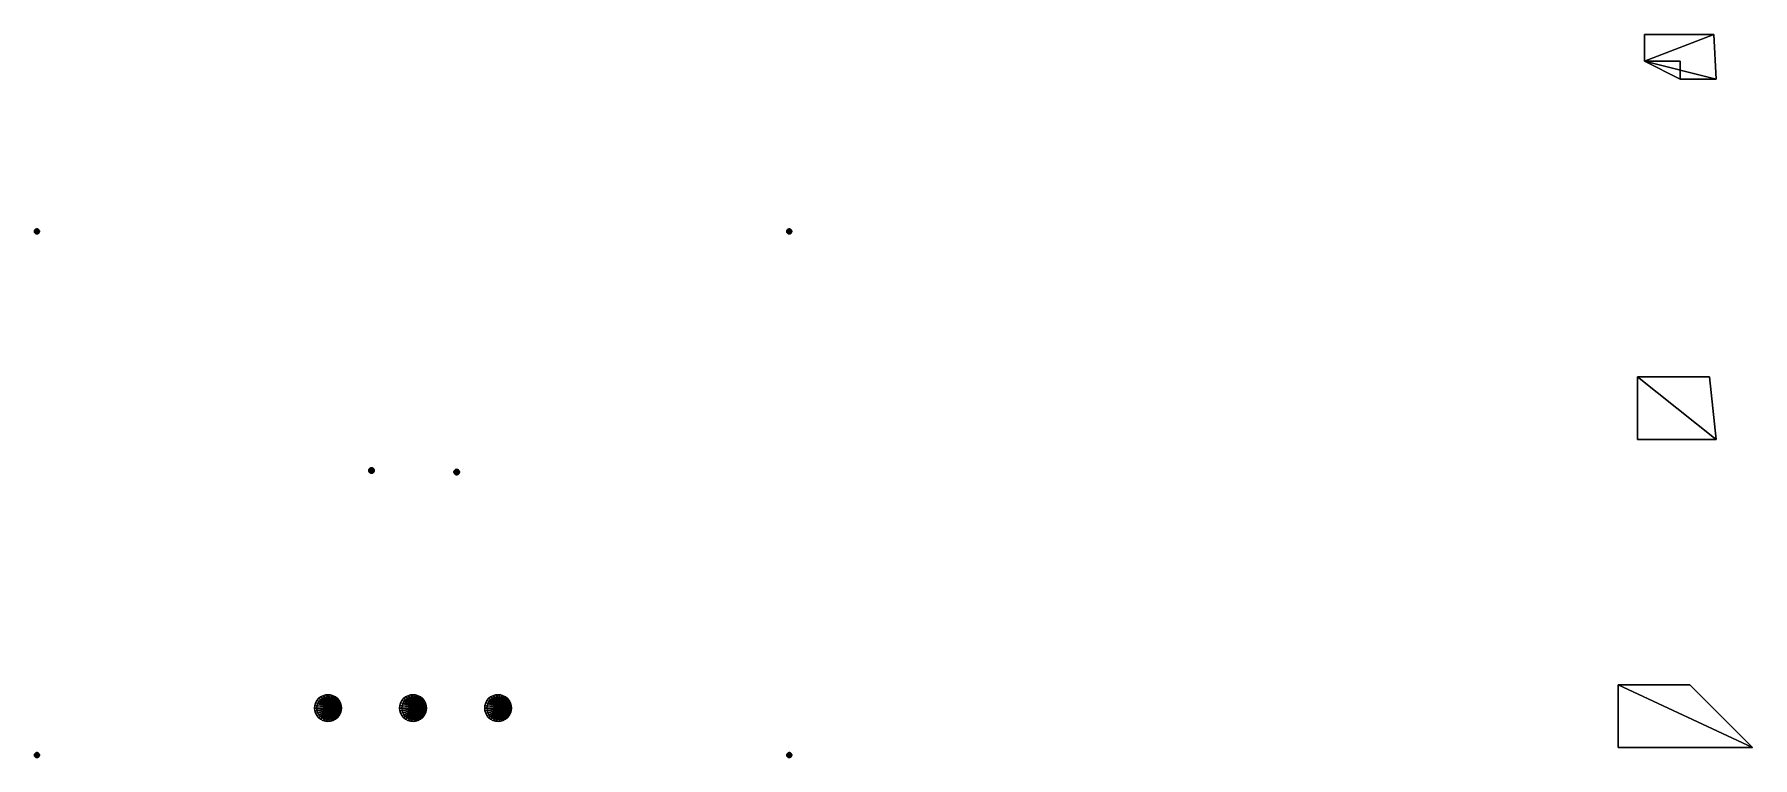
# Model space of a CAD drawing. Header units: metres. Extents: x -116.8 to -20.8, y 38.2 to 78.6.
import ezdxf

# ---------------------------------------------------------------- set-up
doc = ezdxf.new("R2010")
doc.units = ezdxf.units.M

msp = doc.modelspace()

# ---------------------------------------------------------------- linework, layer by layer
for points in [[(-26.886, 77.096), (-22.88, 76.096), (-23.011, 78.596)], [(-26.886, 77.096), (-23.011, 78.596), (-26.886, 78.596)], [(-26.886, 77.096, 10), (-22.88, 76.096, 10), (-23.011, 78.596, 10)], [(-26.886, 77.096, 10), (-23.011, 78.596, 10), (-26.886, 78.596, 10)], [(-23.011, 78.596), (-26.886, 78.596), (-26.886, 78.596, 10), (-23.011, 78.596, 10)], [(-26.886, 78.596), (-26.886, 77.096), (-26.886, 77.096, 10), (-26.886, 78.596, 10)], [(-22.88, 76.096), (-23.011, 78.596), (-23.011, 78.596, 10), (-22.88, 76.096, 10)], [(-26.886, 77.096), (-24.886, 77.096), (-24.886, 76.096)], [(-26.886, 77.096), (-24.886, 76.096), (-22.88, 76.096)], [(-26.886, 77.096, 10), (-24.886, 77.096, 10), (-24.886, 76.096, 10)], [(-26.886, 77.096, 10), (-24.886, 76.096, 10), (-22.88, 76.096, 10)], [(-26.886, 77.096), (-24.886, 77.096), (-24.886, 77.096, 10), (-26.886, 77.096, 10)], [(-24.886, 77.096), (-24.886, 76.096), (-24.886, 76.096, 10), (-24.886, 77.096, 10)], [(-24.886, 76.096), (-22.88, 76.096), (-22.88, 76.096, 10), (-24.886, 76.096, 10)], [(-116.485, 67.592), (-116.764, 67.62), (-116.767, 67.592)], [(-116.485, 67.592, 10), (-116.764, 67.62, 10), (-116.767, 67.592, 10)], [(-116.764, 67.62), (-116.767, 67.592), (-116.767, 67.592, 10), (-116.764, 67.62, 10)], [(-116.485, 67.592), (-116.767, 67.592), (-116.764, 67.565)], [(-116.485, 67.592, 10), (-116.767, 67.592, 10), (-116.764, 67.565, 10)], [(-116.767, 67.592), (-116.764, 67.565), (-116.764, 67.565, 10), (-116.767, 67.592, 10)], [(-116.485, 67.592), (-116.756, 67.646), (-116.764, 67.62)], [(-116.485, 67.592, 10), (-116.756, 67.646, 10), (-116.764, 67.62, 10)], [(-116.756, 67.646), (-116.764, 67.62), (-116.764, 67.62, 10), (-116.756, 67.646, 10)], [(-116.485, 67.592), (-116.764, 67.565), (-116.756, 67.539)], [(-116.485, 67.592, 10), (-116.764, 67.565, 10), (-116.756, 67.539, 10)], [(-116.764, 67.565), (-116.756, 67.539), (-116.756, 67.539, 10), (-116.764, 67.565, 10)], [(-116.485, 67.592), (-116.743, 67.67), (-116.756, 67.646)], [(-116.485, 67.592, 10), (-116.743, 67.67, 10), (-116.756, 67.646, 10)], [(-116.743, 67.67), (-116.756, 67.646), (-116.756, 67.646, 10), (-116.743, 67.67, 10)], [(-116.485, 67.592), (-116.756, 67.539), (-116.743, 67.514)], [(-116.485, 67.592, 10), (-116.756, 67.539, 10), (-116.743, 67.514, 10)], [(-116.756, 67.539), (-116.743, 67.514), (-116.743, 67.514, 10), (-116.756, 67.539, 10)], [(-116.485, 67.592), (-116.726, 67.692), (-116.743, 67.67)], [(-116.485, 67.592, 10), (-116.726, 67.692, 10), (-116.743, 67.67, 10)], [(-116.726, 67.692), (-116.743, 67.67), (-116.743, 67.67, 10), (-116.726, 67.692, 10)], [(-116.485, 67.592), (-116.743, 67.514), (-116.726, 67.493)], [(-116.485, 67.592, 10), (-116.743, 67.514, 10), (-116.726, 67.493, 10)], [(-116.743, 67.514), (-116.726, 67.493), (-116.726, 67.493, 10), (-116.743, 67.514, 10)], [(-116.485, 67.592), (-116.704, 67.709), (-116.726, 67.692)], [(-116.485, 67.592, 10), (-116.704, 67.709, 10), (-116.726, 67.692, 10)], [(-116.704, 67.709), (-116.726, 67.692), (-116.726, 67.692, 10), (-116.704, 67.709, 10)], [(-116.485, 67.592), (-116.726, 67.493), (-116.704, 67.475)], [(-116.485, 67.592, 10), (-116.726, 67.493, 10), (-116.704, 67.475, 10)], [(-116.726, 67.493), (-116.704, 67.475), (-116.704, 67.475, 10), (-116.726, 67.493, 10)], [(-116.485, 67.592), (-116.68, 67.722), (-116.704, 67.709)], [(-116.485, 67.592, 10), (-116.68, 67.722, 10), (-116.704, 67.709, 10)], [(-116.68, 67.722), (-116.704, 67.709), (-116.704, 67.709, 10), (-116.68, 67.722, 10)], [(-116.485, 67.592), (-116.704, 67.475), (-116.68, 67.462)], [(-116.485, 67.592, 10), (-116.704, 67.475, 10), (-116.68, 67.462, 10)], [(-116.704, 67.475), (-116.68, 67.462), (-116.68, 67.462, 10), (-116.704, 67.475, 10)], [(-116.485, 67.592), (-116.654, 67.73), (-116.68, 67.722)], [(-116.485, 67.592, 10), (-116.654, 67.73, 10), (-116.68, 67.722, 10)], [(-116.654, 67.73), (-116.68, 67.722), (-116.68, 67.722, 10), (-116.654, 67.73, 10)], [(-116.485, 67.592), (-116.68, 67.462), (-116.654, 67.454)], [(-116.485, 67.592, 10), (-116.68, 67.462, 10), (-116.654, 67.454, 10)], [(-116.68, 67.462), (-116.654, 67.454), (-116.654, 67.454, 10), (-116.68, 67.462, 10)], [(-116.485, 67.592), (-116.626, 67.733), (-116.654, 67.73)], [(-116.485, 67.592, 10), (-116.626, 67.733, 10), (-116.654, 67.73, 10)], [(-116.626, 67.733), (-116.654, 67.73), (-116.654, 67.73, 10), (-116.626, 67.733, 10)], [(-116.485, 67.592), (-116.654, 67.454), (-116.626, 67.452)], [(-116.485, 67.592, 10), (-116.654, 67.454, 10), (-116.626, 67.452, 10)], [(-116.654, 67.454), (-116.626, 67.452), (-116.626, 67.452, 10), (-116.654, 67.454, 10)], [(-116.485, 67.592), (-116.599, 67.73), (-116.626, 67.733)], [(-116.485, 67.592, 10), (-116.599, 67.73, 10), (-116.626, 67.733, 10)], [(-116.599, 67.73), (-116.626, 67.733), (-116.626, 67.733, 10), (-116.599, 67.73, 10)], [(-116.485, 67.592), (-116.626, 67.452), (-116.599, 67.454)], [(-116.485, 67.592, 10), (-116.626, 67.452, 10), (-116.599, 67.454, 10)], [(-116.626, 67.452), (-116.599, 67.454), (-116.599, 67.454, 10), (-116.626, 67.452, 10)], [(-116.485, 67.592), (-116.572, 67.722), (-116.599, 67.73)], [(-116.485, 67.592, 10), (-116.572, 67.722, 10), (-116.599, 67.73, 10)], [(-116.572, 67.722), (-116.599, 67.73), (-116.599, 67.73, 10), (-116.572, 67.722, 10)], [(-116.485, 67.592), (-116.599, 67.454), (-116.572, 67.462)], [(-116.485, 67.592, 10), (-116.599, 67.454, 10), (-116.572, 67.462, 10)], [(-116.599, 67.454), (-116.572, 67.462), (-116.572, 67.462, 10), (-116.599, 67.454, 10)], [(-116.485, 67.592), (-116.548, 67.709), (-116.572, 67.722)], [(-116.485, 67.592, 10), (-116.548, 67.709, 10), (-116.572, 67.722, 10)], [(-116.548, 67.709), (-116.572, 67.722), (-116.572, 67.722, 10), (-116.548, 67.709, 10)], [(-116.485, 67.592), (-116.572, 67.462), (-116.548, 67.475)], [(-116.485, 67.592, 10), (-116.572, 67.462, 10), (-116.548, 67.475, 10)], [(-116.572, 67.462), (-116.548, 67.475), (-116.548, 67.475, 10), (-116.572, 67.462, 10)], [(-116.485, 67.592), (-116.527, 67.692), (-116.548, 67.709)], [(-116.485, 67.592, 10), (-116.527, 67.692, 10), (-116.548, 67.709, 10)], [(-116.527, 67.692), (-116.548, 67.709), (-116.548, 67.709, 10), (-116.527, 67.692, 10)], [(-116.485, 67.592), (-116.548, 67.475), (-116.527, 67.493)], [(-116.485, 67.592, 10), (-116.548, 67.475, 10), (-116.527, 67.493, 10)], [(-116.548, 67.475), (-116.527, 67.493), (-116.527, 67.493, 10), (-116.548, 67.475, 10)], [(-116.485, 67.592), (-116.509, 67.67), (-116.527, 67.692)], [(-116.485, 67.592, 10), (-116.509, 67.67, 10), (-116.527, 67.692, 10)], [(-116.509, 67.67), (-116.527, 67.692), (-116.527, 67.692, 10), (-116.509, 67.67, 10)], [(-116.485, 67.592), (-116.527, 67.493), (-116.509, 67.514)], [(-116.485, 67.592, 10), (-116.527, 67.493, 10), (-116.509, 67.514, 10)], [(-116.527, 67.493), (-116.509, 67.514), (-116.509, 67.514, 10), (-116.527, 67.493, 10)], [(-116.485, 67.592), (-116.496, 67.646), (-116.509, 67.67)], [(-116.485, 67.592, 10), (-116.496, 67.646, 10), (-116.509, 67.67, 10)], [(-116.496, 67.646), (-116.509, 67.67), (-116.509, 67.67, 10), (-116.496, 67.646, 10)], [(-116.485, 67.592), (-116.509, 67.514), (-116.496, 67.539)], [(-116.485, 67.592, 10), (-116.509, 67.514, 10), (-116.496, 67.539, 10)], [(-116.509, 67.514), (-116.496, 67.539), (-116.496, 67.539, 10), (-116.509, 67.514, 10)], [(-116.485, 67.592), (-116.488, 67.62), (-116.496, 67.646)], [(-116.485, 67.592, 10), (-116.488, 67.62, 10), (-116.496, 67.646, 10)], [(-116.488, 67.62), (-116.496, 67.646), (-116.496, 67.646, 10), (-116.488, 67.62, 10)], [(-116.485, 67.592), (-116.496, 67.539), (-116.488, 67.565)], [(-116.485, 67.592, 10), (-116.496, 67.539, 10), (-116.488, 67.565, 10)], [(-116.496, 67.539), (-116.488, 67.565), (-116.488, 67.565, 10), (-116.496, 67.539, 10)], [(-116.485, 67.592), (-116.488, 67.62), (-116.488, 67.62, 10), (-116.485, 67.592, 10)], [(-116.488, 67.565), (-116.485, 67.592), (-116.485, 67.592, 10), (-116.488, 67.565, 10)], [(-74.485, 67.592), (-74.764, 67.62), (-74.767, 67.592)], [(-74.485, 67.592, 10), (-74.764, 67.62, 10), (-74.767, 67.592, 10)], [(-74.764, 67.62), (-74.767, 67.592), (-74.767, 67.592, 10), (-74.764, 67.62, 10)], [(-74.485, 67.592), (-74.767, 67.592), (-74.764, 67.565)], [(-74.485, 67.592, 10), (-74.767, 67.592, 10), (-74.764, 67.565, 10)], [(-74.767, 67.592), (-74.764, 67.565), (-74.764, 67.565, 10), (-74.767, 67.592, 10)], [(-74.485, 67.592), (-74.756, 67.646), (-74.764, 67.62)], [(-74.485, 67.592, 10), (-74.756, 67.646, 10), (-74.764, 67.62, 10)], [(-74.756, 67.646), (-74.764, 67.62), (-74.764, 67.62, 10), (-74.756, 67.646, 10)], [(-74.485, 67.592), (-74.764, 67.565), (-74.756, 67.539)], [(-74.485, 67.592, 10), (-74.764, 67.565, 10), (-74.756, 67.539, 10)], [(-74.764, 67.565), (-74.756, 67.539), (-74.756, 67.539, 10), (-74.764, 67.565, 10)], [(-74.485, 67.592), (-74.743, 67.67), (-74.756, 67.646)], [(-74.485, 67.592, 10), (-74.743, 67.67, 10), (-74.756, 67.646, 10)], [(-74.743, 67.67), (-74.756, 67.646), (-74.756, 67.646, 10), (-74.743, 67.67, 10)], [(-74.485, 67.592), (-74.756, 67.539), (-74.743, 67.514)], [(-74.485, 67.592, 10), (-74.756, 67.539, 10), (-74.743, 67.514, 10)], [(-74.756, 67.539), (-74.743, 67.514), (-74.743, 67.514, 10), (-74.756, 67.539, 10)], [(-74.485, 67.592), (-74.726, 67.692), (-74.743, 67.67)], [(-74.485, 67.592, 10), (-74.726, 67.692, 10), (-74.743, 67.67, 10)], [(-74.726, 67.692), (-74.743, 67.67), (-74.743, 67.67, 10), (-74.726, 67.692, 10)], [(-74.485, 67.592), (-74.743, 67.514), (-74.726, 67.493)], [(-74.485, 67.592, 10), (-74.743, 67.514, 10), (-74.726, 67.493, 10)], [(-74.743, 67.514), (-74.726, 67.493), (-74.726, 67.493, 10), (-74.743, 67.514, 10)], [(-74.485, 67.592), (-74.704, 67.709), (-74.726, 67.692)], [(-74.485, 67.592, 10), (-74.704, 67.709, 10), (-74.726, 67.692, 10)], [(-74.704, 67.709), (-74.726, 67.692), (-74.726, 67.692, 10), (-74.704, 67.709, 10)], [(-74.485, 67.592), (-74.726, 67.493), (-74.704, 67.475)], [(-74.485, 67.592, 10), (-74.726, 67.493, 10), (-74.704, 67.475, 10)], [(-74.726, 67.493), (-74.704, 67.475), (-74.704, 67.475, 10), (-74.726, 67.493, 10)], [(-74.485, 67.592), (-74.68, 67.722), (-74.704, 67.709)], [(-74.485, 67.592, 10), (-74.68, 67.722, 10), (-74.704, 67.709, 10)], [(-74.68, 67.722), (-74.704, 67.709), (-74.704, 67.709, 10), (-74.68, 67.722, 10)], [(-74.485, 67.592), (-74.704, 67.475), (-74.68, 67.462)], [(-74.485, 67.592, 10), (-74.704, 67.475, 10), (-74.68, 67.462, 10)], [(-74.704, 67.475), (-74.68, 67.462), (-74.68, 67.462, 10), (-74.704, 67.475, 10)], [(-74.485, 67.592), (-74.654, 67.73), (-74.68, 67.722)], [(-74.485, 67.592, 10), (-74.654, 67.73, 10), (-74.68, 67.722, 10)], [(-74.654, 67.73), (-74.68, 67.722), (-74.68, 67.722, 10), (-74.654, 67.73, 10)], [(-74.485, 67.592), (-74.68, 67.462), (-74.654, 67.454)], [(-74.485, 67.592, 10), (-74.68, 67.462, 10), (-74.654, 67.454, 10)], [(-74.68, 67.462), (-74.654, 67.454), (-74.654, 67.454, 10), (-74.68, 67.462, 10)], [(-74.485, 67.592), (-74.626, 67.733), (-74.654, 67.73)], [(-74.485, 67.592, 10), (-74.626, 67.733, 10), (-74.654, 67.73, 10)], [(-74.626, 67.733), (-74.654, 67.73), (-74.654, 67.73, 10), (-74.626, 67.733, 10)], [(-74.485, 67.592), (-74.654, 67.454), (-74.626, 67.452)], [(-74.485, 67.592, 10), (-74.654, 67.454, 10), (-74.626, 67.452, 10)], [(-74.654, 67.454), (-74.626, 67.452), (-74.626, 67.452, 10), (-74.654, 67.454, 10)], [(-74.485, 67.592), (-74.599, 67.73), (-74.626, 67.733)], [(-74.485, 67.592, 10), (-74.599, 67.73, 10), (-74.626, 67.733, 10)], [(-74.599, 67.73), (-74.626, 67.733), (-74.626, 67.733, 10), (-74.599, 67.73, 10)], [(-74.485, 67.592), (-74.626, 67.452), (-74.599, 67.454)], [(-74.485, 67.592, 10), (-74.626, 67.452, 10), (-74.599, 67.454, 10)], [(-74.626, 67.452), (-74.599, 67.454), (-74.599, 67.454, 10), (-74.626, 67.452, 10)], [(-74.485, 67.592), (-74.572, 67.722), (-74.599, 67.73)], [(-74.485, 67.592, 10), (-74.572, 67.722, 10), (-74.599, 67.73, 10)], [(-74.572, 67.722), (-74.599, 67.73), (-74.599, 67.73, 10), (-74.572, 67.722, 10)], [(-74.485, 67.592), (-74.599, 67.454), (-74.572, 67.462)], [(-74.485, 67.592, 10), (-74.599, 67.454, 10), (-74.572, 67.462, 10)], [(-74.599, 67.454), (-74.572, 67.462), (-74.572, 67.462, 10), (-74.599, 67.454, 10)], [(-74.485, 67.592), (-74.548, 67.709), (-74.572, 67.722)], [(-74.485, 67.592, 10), (-74.548, 67.709, 10), (-74.572, 67.722, 10)], [(-74.548, 67.709), (-74.572, 67.722), (-74.572, 67.722, 10), (-74.548, 67.709, 10)], [(-74.485, 67.592), (-74.572, 67.462), (-74.548, 67.475)], [(-74.485, 67.592, 10), (-74.572, 67.462, 10), (-74.548, 67.475, 10)], [(-74.572, 67.462), (-74.548, 67.475), (-74.548, 67.475, 10), (-74.572, 67.462, 10)], [(-74.485, 67.592), (-74.527, 67.692), (-74.548, 67.709)], [(-74.485, 67.592, 10), (-74.527, 67.692, 10), (-74.548, 67.709, 10)], [(-74.527, 67.692), (-74.548, 67.709), (-74.548, 67.709, 10), (-74.527, 67.692, 10)], [(-74.485, 67.592), (-74.548, 67.475), (-74.527, 67.493)], [(-74.485, 67.592, 10), (-74.548, 67.475, 10), (-74.527, 67.493, 10)], [(-74.548, 67.475), (-74.527, 67.493), (-74.527, 67.493, 10), (-74.548, 67.475, 10)], [(-74.485, 67.592), (-74.509, 67.67), (-74.527, 67.692)], [(-74.485, 67.592, 10), (-74.509, 67.67, 10), (-74.527, 67.692, 10)], [(-74.509, 67.67), (-74.527, 67.692), (-74.527, 67.692, 10), (-74.509, 67.67, 10)], [(-74.485, 67.592), (-74.527, 67.493), (-74.509, 67.514)], [(-74.485, 67.592, 10), (-74.527, 67.493, 10), (-74.509, 67.514, 10)], [(-74.527, 67.493), (-74.509, 67.514), (-74.509, 67.514, 10), (-74.527, 67.493, 10)], [(-74.485, 67.592), (-74.496, 67.646), (-74.509, 67.67)], [(-74.485, 67.592, 10), (-74.496, 67.646, 10), (-74.509, 67.67, 10)], [(-74.496, 67.646), (-74.509, 67.67), (-74.509, 67.67, 10), (-74.496, 67.646, 10)], [(-74.485, 67.592), (-74.509, 67.514), (-74.496, 67.539)], [(-74.485, 67.592, 10), (-74.509, 67.514, 10), (-74.496, 67.539, 10)], [(-74.509, 67.514), (-74.496, 67.539), (-74.496, 67.539, 10), (-74.509, 67.514, 10)], [(-74.485, 67.592), (-74.488, 67.62), (-74.496, 67.646)], [(-74.485, 67.592, 10), (-74.488, 67.62, 10), (-74.496, 67.646, 10)], [(-74.488, 67.62), (-74.496, 67.646), (-74.496, 67.646, 10), (-74.488, 67.62, 10)], [(-74.485, 67.592), (-74.496, 67.539), (-74.488, 67.565)], [(-74.485, 67.592, 10), (-74.496, 67.539, 10), (-74.488, 67.565, 10)], [(-74.496, 67.539), (-74.488, 67.565), (-74.488, 67.565, 10), (-74.496, 67.539, 10)], [(-74.485, 67.592), (-74.488, 67.62), (-74.488, 67.62, 10), (-74.485, 67.592, 10)], [(-74.488, 67.565), (-74.485, 67.592), (-74.485, 67.592, 10), (-74.488, 67.565, 10)], [(-22.88, 55.974), (-23.248, 59.474), (-27.261, 59.474)], [(-22.88, 55.974), (-27.261, 59.474), (-27.261, 55.974)], [(-22.88, 55.974, 10), (-23.248, 59.474, 10), (-27.261, 59.474, 10)], [(-22.88, 55.974, 10), (-27.261, 59.474, 10), (-27.261, 55.974, 10)], [(-23.248, 59.474), (-27.261, 59.474), (-27.261, 59.474, 10), (-23.248, 59.474, 10)], [(-27.261, 59.474), (-27.261, 55.974), (-27.261, 55.974, 10), (-27.261, 59.474, 10)], [(-22.88, 55.974), (-23.248, 59.474), (-23.248, 59.474, 10), (-22.88, 55.974, 10)], [(-27.261, 55.974), (-22.88, 55.974), (-22.88, 55.974, 10), (-27.261, 55.974, 10)], [(-97.79, 54.237), (-98.095, 54.267), (-98.098, 54.237)], [(-97.79, 54.237, 10), (-98.095, 54.267, 10), (-98.098, 54.237, 10)], [(-98.095, 54.267), (-98.098, 54.237), (-98.098, 54.237, 10), (-98.095, 54.267, 10)], [(-97.79, 54.237), (-98.095, 54.267), (-98.098, 54.237)], [(-97.79, 54.237, 10), (-98.095, 54.267, 10), (-98.098, 54.237, 10)], [(-98.095, 54.267), (-98.098, 54.237), (-98.098, 54.237, 10), (-98.095, 54.267, 10)], [(-97.79, 54.237), (-98.098, 54.237), (-98.095, 54.207)], [(-97.79, 54.237, 10), (-98.098, 54.237, 10), (-98.095, 54.207, 10)], [(-98.098, 54.237), (-98.095, 54.207), (-98.095, 54.207, 10), (-98.098, 54.237, 10)], [(-97.79, 54.237), (-98.098, 54.237), (-98.095, 54.207)], [(-97.79, 54.237, 10), (-98.098, 54.237, 10), (-98.095, 54.207, 10)], [(-98.098, 54.237), (-98.095, 54.207), (-98.095, 54.207, 10), (-98.098, 54.237, 10)], [(-97.79, 54.237), (-98.086, 54.296), (-98.095, 54.267)], [(-97.79, 54.237, 10), (-98.086, 54.296, 10), (-98.095, 54.267, 10)], [(-98.086, 54.296), (-98.095, 54.267), (-98.095, 54.267, 10), (-98.086, 54.296, 10)], [(-97.79, 54.237), (-98.086, 54.296), (-98.095, 54.267)], [(-97.79, 54.237, 10), (-98.086, 54.296, 10), (-98.095, 54.267, 10)], [(-98.086, 54.296), (-98.095, 54.267), (-98.095, 54.267, 10), (-98.086, 54.296, 10)], [(-97.79, 54.237), (-98.095, 54.207), (-98.086, 54.178)], [(-97.79, 54.237, 10), (-98.095, 54.207, 10), (-98.086, 54.178, 10)], [(-97.79, 54.237), (-98.095, 54.207), (-98.086, 54.178)], [(-97.79, 54.237, 10), (-98.095, 54.207, 10), (-98.086, 54.178, 10)], [(-98.095, 54.207), (-98.086, 54.178), (-98.086, 54.178, 10), (-98.095, 54.207, 10)], [(-98.095, 54.207), (-98.086, 54.178), (-98.086, 54.178, 10), (-98.095, 54.207, 10)], [(-97.79, 54.237), (-98.072, 54.322), (-98.086, 54.296)], [(-97.79, 54.237, 10), (-98.072, 54.322, 10), (-98.086, 54.296, 10)], [(-98.072, 54.322), (-98.086, 54.296), (-98.086, 54.296, 10), (-98.072, 54.322, 10)], [(-97.79, 54.237), (-98.072, 54.322), (-98.086, 54.296)], [(-97.79, 54.237, 10), (-98.072, 54.322, 10), (-98.086, 54.296, 10)], [(-98.072, 54.322), (-98.086, 54.296), (-98.086, 54.296, 10), (-98.072, 54.322, 10)], [(-97.79, 54.237), (-98.086, 54.178), (-98.072, 54.151)], [(-97.79, 54.237, 10), (-98.086, 54.178, 10), (-98.072, 54.151, 10)], [(-97.79, 54.237), (-98.086, 54.178), (-98.072, 54.151)], [(-97.79, 54.237, 10), (-98.086, 54.178, 10), (-98.072, 54.151, 10)], [(-98.086, 54.178), (-98.072, 54.151), (-98.072, 54.151, 10), (-98.086, 54.178, 10)], [(-98.086, 54.178), (-98.072, 54.151), (-98.072, 54.151, 10), (-98.086, 54.178, 10)], [(-97.79, 54.237), (-98.053, 54.346), (-98.072, 54.322)], [(-97.79, 54.237, 10), (-98.053, 54.346, 10), (-98.072, 54.322, 10)], [(-98.053, 54.346), (-98.072, 54.322), (-98.072, 54.322, 10), (-98.053, 54.346, 10)], [(-97.79, 54.237), (-98.053, 54.346), (-98.072, 54.322)], [(-97.79, 54.237, 10), (-98.053, 54.346, 10), (-98.072, 54.322, 10)], [(-98.053, 54.346), (-98.072, 54.322), (-98.072, 54.322, 10), (-98.053, 54.346, 10)], [(-97.79, 54.237), (-98.072, 54.151), (-98.053, 54.128)], [(-97.79, 54.237, 10), (-98.072, 54.151, 10), (-98.053, 54.128, 10)], [(-97.79, 54.237), (-98.072, 54.151), (-98.053, 54.128)], [(-97.79, 54.237, 10), (-98.072, 54.151, 10), (-98.053, 54.128, 10)], [(-98.072, 54.151), (-98.053, 54.128), (-98.053, 54.128, 10), (-98.072, 54.151, 10)], [(-98.072, 54.151), (-98.053, 54.128), (-98.053, 54.128, 10), (-98.072, 54.151, 10)], [(-97.79, 54.237), (-98.029, 54.365), (-98.053, 54.346)], [(-97.79, 54.237, 10), (-98.029, 54.365, 10), (-98.053, 54.346, 10)], [(-98.029, 54.365), (-98.053, 54.346), (-98.053, 54.346, 10), (-98.029, 54.365, 10)], [(-97.79, 54.237), (-98.029, 54.365), (-98.053, 54.346)], [(-97.79, 54.237, 10), (-98.029, 54.365, 10), (-98.053, 54.346, 10)], [(-98.029, 54.365), (-98.053, 54.346), (-98.053, 54.346, 10), (-98.029, 54.365, 10)], [(-97.79, 54.237), (-98.053, 54.128), (-98.029, 54.109)], [(-97.79, 54.237, 10), (-98.053, 54.128, 10), (-98.029, 54.109, 10)], [(-97.79, 54.237), (-98.053, 54.128), (-98.029, 54.109)], [(-97.79, 54.237, 10), (-98.053, 54.128, 10), (-98.029, 54.109, 10)], [(-98.053, 54.128), (-98.029, 54.109), (-98.029, 54.109, 10), (-98.053, 54.128, 10)], [(-98.053, 54.128), (-98.029, 54.109), (-98.029, 54.109, 10), (-98.053, 54.128, 10)], [(-97.79, 54.237), (-98.003, 54.379), (-98.029, 54.365)], [(-97.79, 54.237, 10), (-98.003, 54.379, 10), (-98.029, 54.365, 10)], [(-98.003, 54.379), (-98.029, 54.365), (-98.029, 54.365, 10), (-98.003, 54.379, 10)], [(-97.79, 54.237), (-98.003, 54.379), (-98.029, 54.365)], [(-97.79, 54.237, 10), (-98.003, 54.379, 10), (-98.029, 54.365, 10)], [(-98.003, 54.379), (-98.029, 54.365), (-98.029, 54.365, 10), (-98.003, 54.379, 10)], [(-97.79, 54.237), (-98.029, 54.109), (-98.003, 54.095)], [(-97.79, 54.237, 10), (-98.029, 54.109, 10), (-98.003, 54.095, 10)], [(-97.79, 54.237), (-98.029, 54.109), (-98.003, 54.095)], [(-97.79, 54.237, 10), (-98.029, 54.109, 10), (-98.003, 54.095, 10)], [(-98.029, 54.109), (-98.003, 54.095), (-98.003, 54.095, 10), (-98.029, 54.109, 10)], [(-98.029, 54.109), (-98.003, 54.095), (-98.003, 54.095, 10), (-98.029, 54.109, 10)], [(-97.79, 54.237), (-97.974, 54.388), (-98.003, 54.379)], [(-97.79, 54.237, 10), (-97.974, 54.388, 10), (-98.003, 54.379, 10)], [(-97.974, 54.388), (-98.003, 54.379), (-98.003, 54.379, 10), (-97.974, 54.388, 10)], [(-97.79, 54.237), (-97.974, 54.388), (-98.003, 54.379)], [(-97.79, 54.237, 10), (-97.974, 54.388, 10), (-98.003, 54.379, 10)], [(-97.974, 54.388), (-98.003, 54.379), (-98.003, 54.379, 10), (-97.974, 54.388, 10)], [(-97.79, 54.237), (-98.003, 54.095), (-97.974, 54.086)], [(-97.79, 54.237, 10), (-98.003, 54.095, 10), (-97.974, 54.086, 10)], [(-97.79, 54.237), (-98.003, 54.095), (-97.974, 54.086)], [(-97.79, 54.237, 10), (-98.003, 54.095, 10), (-97.974, 54.086, 10)], [(-98.003, 54.095), (-97.974, 54.086), (-97.974, 54.086, 10), (-98.003, 54.095, 10)], [(-98.003, 54.095), (-97.974, 54.086), (-97.974, 54.086, 10), (-98.003, 54.095, 10)], [(-97.79, 54.237), (-97.944, 54.391), (-97.974, 54.388)], [(-97.79, 54.237, 10), (-97.944, 54.391, 10), (-97.974, 54.388, 10)], [(-97.944, 54.391), (-97.974, 54.388), (-97.974, 54.388, 10), (-97.944, 54.391, 10)], [(-97.79, 54.237), (-97.944, 54.391), (-97.974, 54.388)], [(-97.79, 54.237, 10), (-97.944, 54.391, 10), (-97.974, 54.388, 10)], [(-97.944, 54.391), (-97.974, 54.388), (-97.974, 54.388, 10), (-97.944, 54.391, 10)], [(-97.79, 54.237), (-97.974, 54.086), (-97.944, 54.083)], [(-97.79, 54.237, 10), (-97.974, 54.086, 10), (-97.944, 54.083, 10)], [(-97.79, 54.237), (-97.974, 54.086), (-97.944, 54.083)], [(-97.79, 54.237, 10), (-97.974, 54.086, 10), (-97.944, 54.083, 10)], [(-97.974, 54.086), (-97.944, 54.083), (-97.944, 54.083, 10), (-97.974, 54.086, 10)], [(-97.974, 54.086), (-97.944, 54.083), (-97.944, 54.083, 10), (-97.974, 54.086, 10)], [(-97.79, 54.237), (-97.914, 54.388), (-97.944, 54.391)], [(-97.79, 54.237, 10), (-97.914, 54.388, 10), (-97.944, 54.391, 10)], [(-97.914, 54.388), (-97.944, 54.391), (-97.944, 54.391, 10), (-97.914, 54.388, 10)], [(-97.79, 54.237), (-97.914, 54.388), (-97.944, 54.391)], [(-97.79, 54.237, 10), (-97.914, 54.388, 10), (-97.944, 54.391, 10)], [(-97.914, 54.388), (-97.944, 54.391), (-97.944, 54.391, 10), (-97.914, 54.388, 10)], [(-97.79, 54.237), (-97.944, 54.083), (-97.914, 54.086)], [(-97.79, 54.237, 10), (-97.944, 54.083, 10), (-97.914, 54.086, 10)], [(-97.79, 54.237), (-97.944, 54.083), (-97.914, 54.086)], [(-97.79, 54.237, 10), (-97.944, 54.083, 10), (-97.914, 54.086, 10)], [(-97.944, 54.083), (-97.914, 54.086), (-97.914, 54.086, 10), (-97.944, 54.083, 10)], [(-97.944, 54.083), (-97.914, 54.086), (-97.914, 54.086, 10), (-97.944, 54.083, 10)], [(-97.79, 54.237), (-97.885, 54.379), (-97.914, 54.388)], [(-97.79, 54.237, 10), (-97.885, 54.379, 10), (-97.914, 54.388, 10)], [(-97.885, 54.379), (-97.914, 54.388), (-97.914, 54.388, 10), (-97.885, 54.379, 10)], [(-97.79, 54.237), (-97.885, 54.379), (-97.914, 54.388)], [(-97.79, 54.237, 10), (-97.885, 54.379, 10), (-97.914, 54.388, 10)], [(-97.885, 54.379), (-97.914, 54.388), (-97.914, 54.388, 10), (-97.885, 54.379, 10)], [(-97.79, 54.237), (-97.914, 54.086), (-97.885, 54.095)], [(-97.79, 54.237, 10), (-97.914, 54.086, 10), (-97.885, 54.095, 10)], [(-97.79, 54.237), (-97.914, 54.086), (-97.885, 54.095)], [(-97.79, 54.237, 10), (-97.914, 54.086, 10), (-97.885, 54.095, 10)], [(-97.914, 54.086), (-97.885, 54.095), (-97.885, 54.095, 10), (-97.914, 54.086, 10)], [(-97.914, 54.086), (-97.885, 54.095), (-97.885, 54.095, 10), (-97.914, 54.086, 10)], [(-97.79, 54.237), (-97.858, 54.365), (-97.885, 54.379)], [(-97.79, 54.237, 10), (-97.858, 54.365, 10), (-97.885, 54.379, 10)], [(-97.858, 54.365), (-97.885, 54.379), (-97.885, 54.379, 10), (-97.858, 54.365, 10)], [(-97.79, 54.237), (-97.858, 54.365), (-97.885, 54.379)], [(-97.79, 54.237, 10), (-97.858, 54.365, 10), (-97.885, 54.379, 10)], [(-97.858, 54.365), (-97.885, 54.379), (-97.885, 54.379, 10), (-97.858, 54.365, 10)], [(-97.79, 54.237), (-97.885, 54.095), (-97.858, 54.109)], [(-97.79, 54.237, 10), (-97.885, 54.095, 10), (-97.858, 54.109, 10)], [(-97.79, 54.237), (-97.885, 54.095), (-97.858, 54.109)], [(-97.79, 54.237, 10), (-97.885, 54.095, 10), (-97.858, 54.109, 10)], [(-97.885, 54.095), (-97.858, 54.109), (-97.858, 54.109, 10), (-97.885, 54.095, 10)], [(-97.885, 54.095), (-97.858, 54.109), (-97.858, 54.109, 10), (-97.885, 54.095, 10)], [(-97.79, 54.237), (-97.835, 54.346), (-97.858, 54.365)], [(-97.79, 54.237, 10), (-97.835, 54.346, 10), (-97.858, 54.365, 10)], [(-97.835, 54.346), (-97.858, 54.365), (-97.858, 54.365, 10), (-97.835, 54.346, 10)], [(-97.79, 54.237), (-97.835, 54.346), (-97.858, 54.365)], [(-97.79, 54.237, 10), (-97.835, 54.346, 10), (-97.858, 54.365, 10)], [(-97.835, 54.346), (-97.858, 54.365), (-97.858, 54.365, 10), (-97.835, 54.346, 10)], [(-97.79, 54.237), (-97.858, 54.109), (-97.835, 54.128)], [(-97.79, 54.237, 10), (-97.858, 54.109, 10), (-97.835, 54.128, 10)], [(-97.79, 54.237), (-97.858, 54.109), (-97.835, 54.128)], [(-97.79, 54.237, 10), (-97.858, 54.109, 10), (-97.835, 54.128, 10)], [(-97.858, 54.109), (-97.835, 54.128), (-97.835, 54.128, 10), (-97.858, 54.109, 10)], [(-97.858, 54.109), (-97.835, 54.128), (-97.835, 54.128, 10), (-97.858, 54.109, 10)], [(-97.79, 54.237), (-97.816, 54.322), (-97.835, 54.346)], [(-97.79, 54.237, 10), (-97.816, 54.322, 10), (-97.835, 54.346, 10)], [(-97.816, 54.322), (-97.835, 54.346), (-97.835, 54.346, 10), (-97.816, 54.322, 10)], [(-97.79, 54.237), (-97.816, 54.322), (-97.835, 54.346)], [(-97.79, 54.237, 10), (-97.816, 54.322, 10), (-97.835, 54.346, 10)], [(-97.816, 54.322), (-97.835, 54.346), (-97.835, 54.346, 10), (-97.816, 54.322, 10)], [(-97.79, 54.237), (-97.835, 54.128), (-97.816, 54.151)], [(-97.79, 54.237, 10), (-97.835, 54.128, 10), (-97.816, 54.151, 10)], [(-97.79, 54.237), (-97.835, 54.128), (-97.816, 54.151)], [(-97.79, 54.237, 10), (-97.835, 54.128, 10), (-97.816, 54.151, 10)], [(-97.835, 54.128), (-97.816, 54.151), (-97.816, 54.151, 10), (-97.835, 54.128, 10)], [(-97.835, 54.128), (-97.816, 54.151), (-97.816, 54.151, 10), (-97.835, 54.128, 10)], [(-97.79, 54.237), (-97.802, 54.296), (-97.816, 54.322)], [(-97.79, 54.237, 10), (-97.802, 54.296, 10), (-97.816, 54.322, 10)], [(-97.802, 54.296), (-97.816, 54.322), (-97.816, 54.322, 10), (-97.802, 54.296, 10)], [(-97.79, 54.237), (-97.802, 54.296), (-97.816, 54.322)], [(-97.79, 54.237, 10), (-97.802, 54.296, 10), (-97.816, 54.322, 10)], [(-97.802, 54.296), (-97.816, 54.322), (-97.816, 54.322, 10), (-97.802, 54.296, 10)], [(-97.79, 54.237), (-97.816, 54.151), (-97.802, 54.178)], [(-97.79, 54.237, 10), (-97.816, 54.151, 10), (-97.802, 54.178, 10)], [(-97.79, 54.237), (-97.816, 54.151), (-97.802, 54.178)], [(-97.79, 54.237, 10), (-97.816, 54.151, 10), (-97.802, 54.178, 10)], [(-97.816, 54.151), (-97.802, 54.178), (-97.802, 54.178, 10), (-97.816, 54.151, 10)], [(-97.816, 54.151), (-97.802, 54.178), (-97.802, 54.178, 10), (-97.816, 54.151, 10)], [(-97.79, 54.237), (-97.793, 54.267), (-97.802, 54.296)], [(-97.79, 54.237, 10), (-97.793, 54.267, 10), (-97.802, 54.296, 10)], [(-97.793, 54.267), (-97.802, 54.296), (-97.802, 54.296, 10), (-97.793, 54.267, 10)], [(-97.79, 54.237), (-97.793, 54.267), (-97.802, 54.296)], [(-97.79, 54.237, 10), (-97.793, 54.267, 10), (-97.802, 54.296, 10)], [(-97.793, 54.267), (-97.802, 54.296), (-97.802, 54.296, 10), (-97.793, 54.267, 10)], [(-97.79, 54.237), (-97.802, 54.178), (-97.793, 54.207)], [(-97.79, 54.237, 10), (-97.802, 54.178, 10), (-97.793, 54.207, 10)], [(-97.79, 54.237), (-97.802, 54.178), (-97.793, 54.207)], [(-97.79, 54.237, 10), (-97.802, 54.178, 10), (-97.793, 54.207, 10)], [(-97.802, 54.178), (-97.793, 54.207), (-97.793, 54.207, 10), (-97.802, 54.178, 10)], [(-97.802, 54.178), (-97.793, 54.207), (-97.793, 54.207, 10), (-97.802, 54.178, 10)], [(-97.79, 54.237), (-97.793, 54.267), (-97.793, 54.267, 10), (-97.79, 54.237, 10)], [(-97.79, 54.237), (-97.793, 54.267), (-97.793, 54.267, 10), (-97.79, 54.237, 10)], [(-97.793, 54.207), (-97.79, 54.237), (-97.79, 54.237, 10), (-97.793, 54.207, 10)], [(-97.793, 54.207), (-97.79, 54.237), (-97.79, 54.237, 10), (-97.793, 54.207, 10)], [(-93.039, 54.152), (-93.344, 54.182), (-93.347, 54.152)], [(-93.039, 54.152, 10), (-93.344, 54.182, 10), (-93.347, 54.152, 10)], [(-93.344, 54.182), (-93.347, 54.152), (-93.347, 54.152, 10), (-93.344, 54.182, 10)], [(-93.039, 54.152), (-93.344, 54.182), (-93.347, 54.152)], [(-93.039, 54.152, 10), (-93.344, 54.182, 10), (-93.347, 54.152, 10)], [(-93.344, 54.182), (-93.347, 54.152), (-93.347, 54.152, 10), (-93.344, 54.182, 10)], [(-93.039, 54.152), (-93.347, 54.152), (-93.344, 54.122)], [(-93.039, 54.152, 10), (-93.347, 54.152, 10), (-93.344, 54.122, 10)], [(-93.347, 54.152), (-93.344, 54.122), (-93.344, 54.122, 10), (-93.347, 54.152, 10)], [(-93.039, 54.152), (-93.347, 54.152), (-93.344, 54.122)], [(-93.039, 54.152, 10), (-93.347, 54.152, 10), (-93.344, 54.122, 10)], [(-93.347, 54.152), (-93.344, 54.122), (-93.344, 54.122, 10), (-93.347, 54.152, 10)], [(-93.039, 54.152), (-93.335, 54.211), (-93.344, 54.182)], [(-93.039, 54.152, 10), (-93.335, 54.211, 10), (-93.344, 54.182, 10)], [(-93.335, 54.211), (-93.344, 54.182), (-93.344, 54.182, 10), (-93.335, 54.211, 10)], [(-93.039, 54.152), (-93.335, 54.211), (-93.344, 54.182)], [(-93.039, 54.152, 10), (-93.335, 54.211, 10), (-93.344, 54.182, 10)], [(-93.335, 54.211), (-93.344, 54.182), (-93.344, 54.182, 10), (-93.335, 54.211, 10)], [(-93.039, 54.152), (-93.344, 54.122), (-93.335, 54.093)], [(-93.039, 54.152, 10), (-93.344, 54.122, 10), (-93.335, 54.093, 10)], [(-93.039, 54.152), (-93.344, 54.122), (-93.335, 54.093)], [(-93.039, 54.152, 10), (-93.344, 54.122, 10), (-93.335, 54.093, 10)], [(-93.344, 54.122), (-93.335, 54.093), (-93.335, 54.093, 10), (-93.344, 54.122, 10)], [(-93.344, 54.122), (-93.335, 54.093), (-93.335, 54.093, 10), (-93.344, 54.122, 10)], [(-93.039, 54.152), (-93.321, 54.238), (-93.335, 54.211)], [(-93.039, 54.152, 10), (-93.321, 54.238, 10), (-93.335, 54.211, 10)], [(-93.321, 54.238), (-93.335, 54.211), (-93.335, 54.211, 10), (-93.321, 54.238, 10)], [(-93.039, 54.152), (-93.321, 54.238), (-93.335, 54.211)], [(-93.039, 54.152, 10), (-93.321, 54.238, 10), (-93.335, 54.211, 10)], [(-93.321, 54.238), (-93.335, 54.211), (-93.335, 54.211, 10), (-93.321, 54.238, 10)], [(-93.039, 54.152), (-93.335, 54.093), (-93.321, 54.067)], [(-93.039, 54.152, 10), (-93.335, 54.093, 10), (-93.321, 54.067, 10)], [(-93.039, 54.152), (-93.335, 54.093), (-93.321, 54.067)], [(-93.039, 54.152, 10), (-93.335, 54.093, 10), (-93.321, 54.067, 10)], [(-93.335, 54.093), (-93.321, 54.067), (-93.321, 54.067, 10), (-93.335, 54.093, 10)], [(-93.335, 54.093), (-93.321, 54.067), (-93.321, 54.067, 10), (-93.335, 54.093, 10)], [(-93.039, 54.152), (-93.302, 54.261), (-93.321, 54.238)], [(-93.039, 54.152, 10), (-93.302, 54.261, 10), (-93.321, 54.238, 10)], [(-93.302, 54.261), (-93.321, 54.238), (-93.321, 54.238, 10), (-93.302, 54.261, 10)], [(-93.039, 54.152), (-93.302, 54.261), (-93.321, 54.238)], [(-93.039, 54.152, 10), (-93.302, 54.261, 10), (-93.321, 54.238, 10)], [(-93.302, 54.261), (-93.321, 54.238), (-93.321, 54.238, 10), (-93.302, 54.261, 10)], [(-93.039, 54.152), (-93.321, 54.067), (-93.302, 54.044)], [(-93.039, 54.152, 10), (-93.321, 54.067, 10), (-93.302, 54.044, 10)], [(-93.039, 54.152), (-93.321, 54.067), (-93.302, 54.044)], [(-93.039, 54.152, 10), (-93.321, 54.067, 10), (-93.302, 54.044, 10)], [(-93.321, 54.067), (-93.302, 54.044), (-93.302, 54.044, 10), (-93.321, 54.067, 10)], [(-93.321, 54.067), (-93.302, 54.044), (-93.302, 54.044, 10), (-93.321, 54.067, 10)], [(-93.039, 54.152), (-93.279, 54.28), (-93.302, 54.261)], [(-93.039, 54.152, 10), (-93.279, 54.28, 10), (-93.302, 54.261, 10)], [(-93.279, 54.28), (-93.302, 54.261), (-93.302, 54.261, 10), (-93.279, 54.28, 10)], [(-93.039, 54.152), (-93.279, 54.28), (-93.302, 54.261)], [(-93.039, 54.152, 10), (-93.279, 54.28, 10), (-93.302, 54.261, 10)], [(-93.279, 54.28), (-93.302, 54.261), (-93.302, 54.261, 10), (-93.279, 54.28, 10)], [(-93.039, 54.152), (-93.302, 54.044), (-93.279, 54.024)], [(-93.039, 54.152, 10), (-93.302, 54.044, 10), (-93.279, 54.024, 10)], [(-93.039, 54.152), (-93.302, 54.044), (-93.279, 54.024)], [(-93.039, 54.152, 10), (-93.302, 54.044, 10), (-93.279, 54.024, 10)], [(-93.302, 54.044), (-93.279, 54.024), (-93.279, 54.024, 10), (-93.302, 54.044, 10)], [(-93.302, 54.044), (-93.279, 54.024), (-93.279, 54.024, 10), (-93.302, 54.044, 10)], [(-93.039, 54.152), (-93.252, 54.295), (-93.279, 54.28)], [(-93.039, 54.152, 10), (-93.252, 54.295, 10), (-93.279, 54.28, 10)], [(-93.252, 54.295), (-93.279, 54.28), (-93.279, 54.28, 10), (-93.252, 54.295, 10)], [(-93.039, 54.152), (-93.252, 54.295), (-93.279, 54.28)], [(-93.039, 54.152, 10), (-93.252, 54.295, 10), (-93.279, 54.28, 10)], [(-93.252, 54.295), (-93.279, 54.28), (-93.279, 54.28, 10), (-93.252, 54.295, 10)], [(-93.039, 54.152), (-93.279, 54.024), (-93.252, 54.01)], [(-93.039, 54.152, 10), (-93.279, 54.024, 10), (-93.252, 54.01, 10)], [(-93.039, 54.152), (-93.279, 54.024), (-93.252, 54.01)], [(-93.039, 54.152, 10), (-93.279, 54.024, 10), (-93.252, 54.01, 10)], [(-93.279, 54.024), (-93.252, 54.01), (-93.252, 54.01, 10), (-93.279, 54.024, 10)], [(-93.279, 54.024), (-93.252, 54.01), (-93.252, 54.01, 10), (-93.279, 54.024, 10)], [(-93.039, 54.152), (-93.223, 54.303), (-93.252, 54.295)], [(-93.039, 54.152, 10), (-93.223, 54.303, 10), (-93.252, 54.295, 10)], [(-93.223, 54.303), (-93.252, 54.295), (-93.252, 54.295, 10), (-93.223, 54.303, 10)], [(-93.039, 54.152), (-93.223, 54.303), (-93.252, 54.295)], [(-93.039, 54.152, 10), (-93.223, 54.303, 10), (-93.252, 54.295, 10)], [(-93.223, 54.303), (-93.252, 54.295), (-93.252, 54.295, 10), (-93.223, 54.303, 10)], [(-93.039, 54.152), (-93.252, 54.01), (-93.223, 54.001)], [(-93.039, 54.152, 10), (-93.252, 54.01, 10), (-93.223, 54.001, 10)], [(-93.039, 54.152), (-93.252, 54.01), (-93.223, 54.001)], [(-93.039, 54.152, 10), (-93.252, 54.01, 10), (-93.223, 54.001, 10)], [(-93.252, 54.01), (-93.223, 54.001), (-93.223, 54.001, 10), (-93.252, 54.01, 10)], [(-93.252, 54.01), (-93.223, 54.001), (-93.223, 54.001, 10), (-93.252, 54.01, 10)], [(-93.039, 54.152), (-93.193, 54.306), (-93.223, 54.303)], [(-93.039, 54.152, 10), (-93.193, 54.306, 10), (-93.223, 54.303, 10)], [(-93.193, 54.306), (-93.223, 54.303), (-93.223, 54.303, 10), (-93.193, 54.306, 10)], [(-93.039, 54.152), (-93.193, 54.306), (-93.223, 54.303)], [(-93.039, 54.152, 10), (-93.193, 54.306, 10), (-93.223, 54.303, 10)], [(-93.193, 54.306), (-93.223, 54.303), (-93.223, 54.303, 10), (-93.193, 54.306, 10)], [(-93.039, 54.152), (-93.223, 54.001), (-93.193, 53.998)], [(-93.039, 54.152, 10), (-93.223, 54.001, 10), (-93.193, 53.998, 10)], [(-93.039, 54.152), (-93.223, 54.001), (-93.193, 53.998)], [(-93.039, 54.152, 10), (-93.223, 54.001, 10), (-93.193, 53.998, 10)], [(-93.223, 54.001), (-93.193, 53.998), (-93.193, 53.998, 10), (-93.223, 54.001, 10)], [(-93.223, 54.001), (-93.193, 53.998), (-93.193, 53.998, 10), (-93.223, 54.001, 10)], [(-93.039, 54.152), (-93.163, 54.303), (-93.193, 54.306)], [(-93.039, 54.152, 10), (-93.163, 54.303, 10), (-93.193, 54.306, 10)], [(-93.163, 54.303), (-93.193, 54.306), (-93.193, 54.306, 10), (-93.163, 54.303, 10)], [(-93.039, 54.152), (-93.163, 54.303), (-93.193, 54.306)], [(-93.039, 54.152, 10), (-93.163, 54.303, 10), (-93.193, 54.306, 10)], [(-93.163, 54.303), (-93.193, 54.306), (-93.193, 54.306, 10), (-93.163, 54.303, 10)], [(-93.039, 54.152), (-93.193, 53.998), (-93.163, 54.001)], [(-93.039, 54.152, 10), (-93.193, 53.998, 10), (-93.163, 54.001, 10)], [(-93.039, 54.152), (-93.193, 53.998), (-93.163, 54.001)], [(-93.039, 54.152, 10), (-93.193, 53.998, 10), (-93.163, 54.001, 10)], [(-93.193, 53.998), (-93.163, 54.001), (-93.163, 54.001, 10), (-93.193, 53.998, 10)], [(-93.193, 53.998), (-93.163, 54.001), (-93.163, 54.001, 10), (-93.193, 53.998, 10)], [(-93.039, 54.152), (-93.134, 54.295), (-93.163, 54.303)], [(-93.039, 54.152, 10), (-93.134, 54.295, 10), (-93.163, 54.303, 10)], [(-93.134, 54.295), (-93.163, 54.303), (-93.163, 54.303, 10), (-93.134, 54.295, 10)], [(-93.039, 54.152), (-93.134, 54.295), (-93.163, 54.303)], [(-93.039, 54.152, 10), (-93.134, 54.295, 10), (-93.163, 54.303, 10)], [(-93.134, 54.295), (-93.163, 54.303), (-93.163, 54.303, 10), (-93.134, 54.295, 10)], [(-93.039, 54.152), (-93.163, 54.001), (-93.134, 54.01)], [(-93.039, 54.152, 10), (-93.163, 54.001, 10), (-93.134, 54.01, 10)], [(-93.039, 54.152), (-93.163, 54.001), (-93.134, 54.01)], [(-93.039, 54.152, 10), (-93.163, 54.001, 10), (-93.134, 54.01, 10)], [(-93.163, 54.001), (-93.134, 54.01), (-93.134, 54.01, 10), (-93.163, 54.001, 10)], [(-93.163, 54.001), (-93.134, 54.01), (-93.134, 54.01, 10), (-93.163, 54.001, 10)], [(-93.039, 54.152), (-93.108, 54.28), (-93.134, 54.295)], [(-93.039, 54.152, 10), (-93.108, 54.28, 10), (-93.134, 54.295, 10)], [(-93.108, 54.28), (-93.134, 54.295), (-93.134, 54.295, 10), (-93.108, 54.28, 10)], [(-93.039, 54.152), (-93.108, 54.28), (-93.134, 54.295)], [(-93.039, 54.152, 10), (-93.108, 54.28, 10), (-93.134, 54.295, 10)], [(-93.108, 54.28), (-93.134, 54.295), (-93.134, 54.295, 10), (-93.108, 54.28, 10)], [(-93.039, 54.152), (-93.134, 54.01), (-93.108, 54.024)], [(-93.039, 54.152, 10), (-93.134, 54.01, 10), (-93.108, 54.024, 10)], [(-93.039, 54.152), (-93.134, 54.01), (-93.108, 54.024)], [(-93.039, 54.152, 10), (-93.134, 54.01, 10), (-93.108, 54.024, 10)], [(-93.134, 54.01), (-93.108, 54.024), (-93.108, 54.024, 10), (-93.134, 54.01, 10)], [(-93.134, 54.01), (-93.108, 54.024), (-93.108, 54.024, 10), (-93.134, 54.01, 10)], [(-93.039, 54.152), (-93.084, 54.261), (-93.108, 54.28)], [(-93.039, 54.152, 10), (-93.084, 54.261, 10), (-93.108, 54.28, 10)], [(-93.084, 54.261), (-93.108, 54.28), (-93.108, 54.28, 10), (-93.084, 54.261, 10)], [(-93.039, 54.152), (-93.084, 54.261), (-93.108, 54.28)], [(-93.039, 54.152, 10), (-93.084, 54.261, 10), (-93.108, 54.28, 10)], [(-93.084, 54.261), (-93.108, 54.28), (-93.108, 54.28, 10), (-93.084, 54.261, 10)], [(-93.039, 54.152), (-93.108, 54.024), (-93.084, 54.044)], [(-93.039, 54.152, 10), (-93.108, 54.024, 10), (-93.084, 54.044, 10)], [(-93.039, 54.152), (-93.108, 54.024), (-93.084, 54.044)], [(-93.039, 54.152, 10), (-93.108, 54.024, 10), (-93.084, 54.044, 10)], [(-93.108, 54.024), (-93.084, 54.044), (-93.084, 54.044, 10), (-93.108, 54.024, 10)], [(-93.108, 54.024), (-93.084, 54.044), (-93.084, 54.044, 10), (-93.108, 54.024, 10)], [(-93.039, 54.152), (-93.065, 54.238), (-93.084, 54.261)], [(-93.039, 54.152, 10), (-93.065, 54.238, 10), (-93.084, 54.261, 10)], [(-93.065, 54.238), (-93.084, 54.261), (-93.084, 54.261, 10), (-93.065, 54.238, 10)], [(-93.039, 54.152), (-93.065, 54.238), (-93.084, 54.261)], [(-93.039, 54.152, 10), (-93.065, 54.238, 10), (-93.084, 54.261, 10)], [(-93.065, 54.238), (-93.084, 54.261), (-93.084, 54.261, 10), (-93.065, 54.238, 10)], [(-93.039, 54.152), (-93.084, 54.044), (-93.065, 54.067)], [(-93.039, 54.152, 10), (-93.084, 54.044, 10), (-93.065, 54.067, 10)], [(-93.039, 54.152), (-93.084, 54.044), (-93.065, 54.067)], [(-93.039, 54.152, 10), (-93.084, 54.044, 10), (-93.065, 54.067, 10)], [(-93.084, 54.044), (-93.065, 54.067), (-93.065, 54.067, 10), (-93.084, 54.044, 10)], [(-93.084, 54.044), (-93.065, 54.067), (-93.065, 54.067, 10), (-93.084, 54.044, 10)], [(-93.039, 54.152), (-93.051, 54.211), (-93.065, 54.238)], [(-93.039, 54.152, 10), (-93.051, 54.211, 10), (-93.065, 54.238, 10)], [(-93.051, 54.211), (-93.065, 54.238), (-93.065, 54.238, 10), (-93.051, 54.211, 10)], [(-93.039, 54.152), (-93.051, 54.211), (-93.065, 54.238)], [(-93.039, 54.152, 10), (-93.051, 54.211, 10), (-93.065, 54.238, 10)], [(-93.051, 54.211), (-93.065, 54.238), (-93.065, 54.238, 10), (-93.051, 54.211, 10)], [(-93.039, 54.152), (-93.065, 54.067), (-93.051, 54.093)], [(-93.039, 54.152, 10), (-93.065, 54.067, 10), (-93.051, 54.093, 10)], [(-93.039, 54.152), (-93.065, 54.067), (-93.051, 54.093)], [(-93.039, 54.152, 10), (-93.065, 54.067, 10), (-93.051, 54.093, 10)], [(-93.065, 54.067), (-93.051, 54.093), (-93.051, 54.093, 10), (-93.065, 54.067, 10)], [(-93.065, 54.067), (-93.051, 54.093), (-93.051, 54.093, 10), (-93.065, 54.067, 10)], [(-93.039, 54.152), (-93.042, 54.182), (-93.051, 54.211)], [(-93.039, 54.152, 10), (-93.042, 54.182, 10), (-93.051, 54.211, 10)], [(-93.042, 54.182), (-93.051, 54.211), (-93.051, 54.211, 10), (-93.042, 54.182, 10)], [(-93.039, 54.152), (-93.042, 54.182), (-93.051, 54.211)], [(-93.039, 54.152, 10), (-93.042, 54.182, 10), (-93.051, 54.211, 10)], [(-93.042, 54.182), (-93.051, 54.211), (-93.051, 54.211, 10), (-93.042, 54.182, 10)], [(-93.039, 54.152), (-93.051, 54.093), (-93.042, 54.122)], [(-93.039, 54.152, 10), (-93.051, 54.093, 10), (-93.042, 54.122, 10)], [(-93.039, 54.152), (-93.051, 54.093), (-93.042, 54.122)], [(-93.039, 54.152, 10), (-93.051, 54.093, 10), (-93.042, 54.122, 10)], [(-93.051, 54.093), (-93.042, 54.122), (-93.042, 54.122, 10), (-93.051, 54.093, 10)], [(-93.051, 54.093), (-93.042, 54.122), (-93.042, 54.122, 10), (-93.051, 54.093, 10)], [(-93.039, 54.152), (-93.042, 54.182), (-93.042, 54.182, 10), (-93.039, 54.152, 10)], [(-93.039, 54.152), (-93.042, 54.182), (-93.042, 54.182, 10), (-93.039, 54.152, 10)], [(-93.042, 54.122), (-93.039, 54.152), (-93.039, 54.152, 10), (-93.042, 54.122, 10)], [(-93.042, 54.122), (-93.039, 54.152), (-93.039, 54.152, 10), (-93.042, 54.122, 10)], [(-20.841, 38.764), (-24.341, 42.264), (-28.341, 42.264)], [(-20.841, 38.764), (-28.341, 42.264), (-28.341, 38.764)], [(-20.841, 38.764, 10), (-24.341, 42.264, 10), (-28.341, 42.264, 10)], [(-20.841, 38.764, 10), (-28.341, 42.264, 10), (-28.341, 38.764, 10)], [(-24.341, 42.264), (-28.341, 42.264), (-28.341, 42.264, 10), (-24.341, 42.264, 10)], [(-28.341, 42.264), (-28.341, 38.764), (-28.341, 38.764, 10), (-28.341, 42.264, 10)], [(-20.841, 38.764), (-24.341, 42.264), (-24.341, 42.264, 10), (-20.841, 38.764, 10)], [(-99.626, 40.967), (-101.069, 41.254), (-101.112, 41.114)], [(-99.626, 40.967, 10), (-101.069, 41.254, 10), (-101.112, 41.114, 10)], [(-101.069, 41.254), (-101.112, 41.114), (-101.112, 41.114, 10), (-101.069, 41.254, 10)], [(-99.626, 40.967), (-101, 41.384), (-101.069, 41.254)], [(-99.626, 40.967, 10), (-101, 41.384, 10), (-101.069, 41.254, 10)], [(-101, 41.384), (-101.069, 41.254), (-101.069, 41.254, 10), (-101, 41.384, 10)], [(-99.626, 40.967), (-100.906, 41.498), (-101, 41.384)], [(-99.626, 40.967, 10), (-100.906, 41.498, 10), (-101, 41.384, 10)], [(-100.906, 41.498), (-101, 41.384), (-101, 41.384, 10), (-100.906, 41.498, 10)], [(-99.751, 40.967), (-100.896, 41.315), (-100.954, 41.207)], [(-99.751, 40.967, 10), (-100.896, 41.315, 10), (-100.954, 41.207, 10)], [(-100.896, 41.315), (-100.954, 41.207), (-100.954, 41.207, 10), (-100.896, 41.315, 10)], [(-99.626, 40.967), (-100.793, 41.591), (-100.906, 41.498)], [(-99.626, 40.967, 10), (-100.793, 41.591, 10), (-100.906, 41.498, 10)], [(-100.793, 41.591), (-100.906, 41.498), (-100.906, 41.498, 10), (-100.793, 41.591, 10)], [(-99.751, 40.967), (-100.818, 41.409), (-100.896, 41.315)], [(-99.751, 40.967, 10), (-100.818, 41.409, 10), (-100.896, 41.315, 10)], [(-100.818, 41.409), (-100.896, 41.315), (-100.896, 41.315, 10), (-100.818, 41.409, 10)], [(-99.751, 40.967), (-100.723, 41.487), (-100.818, 41.409)], [(-99.751, 40.967, 10), (-100.723, 41.487, 10), (-100.818, 41.409, 10)], [(-100.723, 41.487), (-100.818, 41.409), (-100.818, 41.409, 10), (-100.723, 41.487, 10)], [(-99.626, 40.967), (-100.663, 41.66), (-100.793, 41.591)], [(-99.626, 40.967, 10), (-100.663, 41.66, 10), (-100.793, 41.591, 10)], [(-100.663, 41.66), (-100.793, 41.591), (-100.793, 41.591, 10), (-100.663, 41.66, 10)], [(-99.751, 40.967), (-100.615, 41.545), (-100.723, 41.487)], [(-99.751, 40.967, 10), (-100.615, 41.545, 10), (-100.723, 41.487, 10)], [(-100.615, 41.545), (-100.723, 41.487), (-100.723, 41.487, 10), (-100.615, 41.545, 10)], [(-99.626, 40.967), (-100.522, 41.703), (-100.663, 41.66)], [(-99.626, 40.967, 10), (-100.522, 41.703, 10), (-100.663, 41.66, 10)], [(-100.522, 41.703), (-100.663, 41.66), (-100.663, 41.66, 10), (-100.522, 41.703, 10)], [(-99.751, 40.967), (-100.498, 41.58), (-100.615, 41.545)], [(-99.751, 40.967, 10), (-100.498, 41.58, 10), (-100.615, 41.545, 10)], [(-100.498, 41.58), (-100.615, 41.545), (-100.615, 41.545, 10), (-100.498, 41.58, 10)], [(-99.626, 40.967), (-100.376, 41.717), (-100.522, 41.703)], [(-99.626, 40.967, 10), (-100.376, 41.717, 10), (-100.522, 41.703, 10)], [(-100.376, 41.717), (-100.522, 41.703), (-100.522, 41.703, 10), (-100.376, 41.717, 10)], [(-99.751, 40.967), (-100.376, 41.592), (-100.498, 41.58)], [(-99.751, 40.967, 10), (-100.376, 41.592, 10), (-100.498, 41.58, 10)], [(-100.376, 41.592), (-100.498, 41.58), (-100.498, 41.58, 10), (-100.376, 41.592, 10)], [(-99.626, 40.967), (-100.23, 41.703), (-100.376, 41.717)], [(-99.626, 40.967, 10), (-100.23, 41.703, 10), (-100.376, 41.717, 10)], [(-100.23, 41.703), (-100.376, 41.717), (-100.376, 41.717, 10), (-100.23, 41.703, 10)], [(-99.751, 40.967), (-100.254, 41.58), (-100.376, 41.592)], [(-99.751, 40.967, 10), (-100.254, 41.58, 10), (-100.376, 41.592, 10)], [(-100.254, 41.58), (-100.376, 41.592), (-100.376, 41.592, 10), (-100.254, 41.58, 10)], [(-99.751, 40.967), (-100.137, 41.545), (-100.254, 41.58)], [(-99.751, 40.967, 10), (-100.137, 41.545, 10), (-100.254, 41.58, 10)], [(-100.137, 41.545), (-100.254, 41.58), (-100.254, 41.58, 10), (-100.137, 41.545, 10)], [(-99.626, 40.967), (-100.089, 41.66), (-100.23, 41.703)], [(-99.626, 40.967, 10), (-100.089, 41.66, 10), (-100.23, 41.703, 10)], [(-100.089, 41.66), (-100.23, 41.703), (-100.23, 41.703, 10), (-100.089, 41.66, 10)], [(-99.751, 40.967), (-100.029, 41.487), (-100.137, 41.545)], [(-99.751, 40.967, 10), (-100.029, 41.487, 10), (-100.137, 41.545, 10)], [(-100.029, 41.487), (-100.137, 41.545), (-100.137, 41.545, 10), (-100.029, 41.487, 10)], [(-99.626, 40.967), (-99.959, 41.591), (-100.089, 41.66)], [(-99.626, 40.967, 10), (-99.959, 41.591, 10), (-100.089, 41.66, 10)], [(-99.959, 41.591), (-100.089, 41.66), (-100.089, 41.66, 10), (-99.959, 41.591, 10)], [(-99.751, 40.967), (-99.934, 41.409), (-100.029, 41.487)], [(-99.751, 40.967, 10), (-99.934, 41.409, 10), (-100.029, 41.487, 10)], [(-99.934, 41.409), (-100.029, 41.487), (-100.029, 41.487, 10), (-99.934, 41.409, 10)], [(-99.626, 40.967), (-99.846, 41.498), (-99.959, 41.591)], [(-99.626, 40.967, 10), (-99.846, 41.498, 10), (-99.959, 41.591, 10)], [(-99.846, 41.498), (-99.959, 41.591), (-99.959, 41.591, 10), (-99.846, 41.498, 10)], [(-99.751, 40.967), (-99.856, 41.315), (-99.934, 41.409)], [(-99.751, 40.967, 10), (-99.856, 41.315, 10), (-99.934, 41.409, 10)], [(-99.856, 41.315), (-99.934, 41.409), (-99.934, 41.409, 10), (-99.856, 41.315, 10)], [(-99.751, 40.967), (-99.799, 41.207), (-99.856, 41.315)], [(-99.751, 40.967, 10), (-99.799, 41.207, 10), (-99.856, 41.315, 10)], [(-99.799, 41.207), (-99.856, 41.315), (-99.856, 41.315, 10), (-99.799, 41.207, 10)], [(-99.626, 40.967), (-99.753, 41.384), (-99.846, 41.498)], [(-99.626, 40.967, 10), (-99.753, 41.384, 10), (-99.846, 41.498, 10)], [(-99.753, 41.384), (-99.846, 41.498), (-99.846, 41.498, 10), (-99.753, 41.384, 10)], [(-99.626, 40.967), (-99.683, 41.254), (-99.753, 41.384)], [(-99.626, 40.967, 10), (-99.683, 41.254, 10), (-99.753, 41.384, 10)], [(-99.683, 41.254), (-99.753, 41.384), (-99.753, 41.384, 10), (-99.683, 41.254, 10)], [(-99.626, 40.967), (-99.641, 41.114), (-99.683, 41.254)], [(-99.626, 40.967, 10), (-99.641, 41.114, 10), (-99.683, 41.254, 10)], [(-99.641, 41.114), (-99.683, 41.254), (-99.683, 41.254, 10), (-99.641, 41.114, 10)], [(-94.876, 40.967), (-96.319, 41.254), (-96.362, 41.114)], [(-94.876, 40.967, 10), (-96.319, 41.254, 10), (-96.362, 41.114, 10)], [(-96.319, 41.254), (-96.362, 41.114), (-96.362, 41.114, 10), (-96.319, 41.254, 10)], [(-94.876, 40.967), (-96.25, 41.384), (-96.319, 41.254)], [(-94.876, 40.967, 10), (-96.25, 41.384, 10), (-96.319, 41.254, 10)], [(-96.25, 41.384), (-96.319, 41.254), (-96.319, 41.254, 10), (-96.25, 41.384, 10)], [(-94.876, 40.967), (-96.156, 41.498), (-96.25, 41.384)], [(-94.876, 40.967, 10), (-96.156, 41.498, 10), (-96.25, 41.384, 10)], [(-96.156, 41.498), (-96.25, 41.384), (-96.25, 41.384, 10), (-96.156, 41.498, 10)], [(-95.001, 40.967), (-96.146, 41.315), (-96.204, 41.207)], [(-95.001, 40.967, 10), (-96.146, 41.315, 10), (-96.204, 41.207, 10)], [(-96.146, 41.315), (-96.204, 41.207), (-96.204, 41.207, 10), (-96.146, 41.315, 10)], [(-94.876, 40.967), (-96.043, 41.591), (-96.156, 41.498)], [(-94.876, 40.967, 10), (-96.043, 41.591, 10), (-96.156, 41.498, 10)], [(-96.043, 41.591), (-96.156, 41.498), (-96.156, 41.498, 10), (-96.043, 41.591, 10)], [(-95.001, 40.967), (-96.068, 41.409), (-96.146, 41.315)], [(-95.001, 40.967, 10), (-96.068, 41.409, 10), (-96.146, 41.315, 10)], [(-96.068, 41.409), (-96.146, 41.315), (-96.146, 41.315, 10), (-96.068, 41.409, 10)], [(-95.001, 40.967), (-95.973, 41.487), (-96.068, 41.409)], [(-95.001, 40.967, 10), (-95.973, 41.487, 10), (-96.068, 41.409, 10)], [(-95.973, 41.487), (-96.068, 41.409), (-96.068, 41.409, 10), (-95.973, 41.487, 10)], [(-94.876, 40.967), (-95.913, 41.66), (-96.043, 41.591)], [(-94.876, 40.967, 10), (-95.913, 41.66, 10), (-96.043, 41.591, 10)], [(-95.913, 41.66), (-96.043, 41.591), (-96.043, 41.591, 10), (-95.913, 41.66, 10)], [(-95.001, 40.967), (-95.865, 41.545), (-95.973, 41.487)], [(-95.001, 40.967, 10), (-95.865, 41.545, 10), (-95.973, 41.487, 10)], [(-95.865, 41.545), (-95.973, 41.487), (-95.973, 41.487, 10), (-95.865, 41.545, 10)], [(-94.876, 40.967), (-95.772, 41.703), (-95.913, 41.66)], [(-94.876, 40.967, 10), (-95.772, 41.703, 10), (-95.913, 41.66, 10)], [(-95.772, 41.703), (-95.913, 41.66), (-95.913, 41.66, 10), (-95.772, 41.703, 10)], [(-95.001, 40.967), (-95.748, 41.58), (-95.865, 41.545)], [(-95.001, 40.967, 10), (-95.748, 41.58, 10), (-95.865, 41.545, 10)], [(-95.748, 41.58), (-95.865, 41.545), (-95.865, 41.545, 10), (-95.748, 41.58, 10)], [(-94.876, 40.967), (-95.626, 41.717), (-95.772, 41.703)], [(-94.876, 40.967, 10), (-95.626, 41.717, 10), (-95.772, 41.703, 10)], [(-95.626, 41.717), (-95.772, 41.703), (-95.772, 41.703, 10), (-95.626, 41.717, 10)], [(-95.001, 40.967), (-95.626, 41.592), (-95.748, 41.58)], [(-95.001, 40.967, 10), (-95.626, 41.592, 10), (-95.748, 41.58, 10)], [(-95.626, 41.592), (-95.748, 41.58), (-95.748, 41.58, 10), (-95.626, 41.592, 10)], [(-94.876, 40.967), (-95.48, 41.703), (-95.626, 41.717)], [(-94.876, 40.967, 10), (-95.48, 41.703, 10), (-95.626, 41.717, 10)], [(-95.48, 41.703), (-95.626, 41.717), (-95.626, 41.717, 10), (-95.48, 41.703, 10)], [(-95.001, 40.967), (-95.504, 41.58), (-95.626, 41.592)], [(-95.001, 40.967, 10), (-95.504, 41.58, 10), (-95.626, 41.592, 10)], [(-95.504, 41.58), (-95.626, 41.592), (-95.626, 41.592, 10), (-95.504, 41.58, 10)], [(-95.001, 40.967), (-95.387, 41.545), (-95.504, 41.58)], [(-95.001, 40.967, 10), (-95.387, 41.545, 10), (-95.504, 41.58, 10)], [(-95.387, 41.545), (-95.504, 41.58), (-95.504, 41.58, 10), (-95.387, 41.545, 10)], [(-94.876, 40.967), (-95.339, 41.66), (-95.48, 41.703)], [(-94.876, 40.967, 10), (-95.339, 41.66, 10), (-95.48, 41.703, 10)], [(-95.339, 41.66), (-95.48, 41.703), (-95.48, 41.703, 10), (-95.339, 41.66, 10)], [(-95.001, 40.967), (-95.279, 41.487), (-95.387, 41.545)], [(-95.001, 40.967, 10), (-95.279, 41.487, 10), (-95.387, 41.545, 10)], [(-95.279, 41.487), (-95.387, 41.545), (-95.387, 41.545, 10), (-95.279, 41.487, 10)], [(-94.876, 40.967), (-95.209, 41.591), (-95.339, 41.66)], [(-94.876, 40.967, 10), (-95.209, 41.591, 10), (-95.339, 41.66, 10)], [(-95.209, 41.591), (-95.339, 41.66), (-95.339, 41.66, 10), (-95.209, 41.591, 10)], [(-95.001, 40.967), (-95.184, 41.409), (-95.279, 41.487)], [(-95.001, 40.967, 10), (-95.184, 41.409, 10), (-95.279, 41.487, 10)], [(-95.184, 41.409), (-95.279, 41.487), (-95.279, 41.487, 10), (-95.184, 41.409, 10)], [(-94.876, 40.967), (-95.096, 41.498), (-95.209, 41.591)], [(-94.876, 40.967, 10), (-95.096, 41.498, 10), (-95.209, 41.591, 10)], [(-95.096, 41.498), (-95.209, 41.591), (-95.209, 41.591, 10), (-95.096, 41.498, 10)], [(-95.001, 40.967), (-95.106, 41.315), (-95.184, 41.409)], [(-95.001, 40.967, 10), (-95.106, 41.315, 10), (-95.184, 41.409, 10)], [(-95.106, 41.315), (-95.184, 41.409), (-95.184, 41.409, 10), (-95.106, 41.315, 10)], [(-95.001, 40.967), (-95.049, 41.207), (-95.106, 41.315)], [(-95.001, 40.967, 10), (-95.049, 41.207, 10), (-95.106, 41.315, 10)], [(-95.049, 41.207), (-95.106, 41.315), (-95.106, 41.315, 10), (-95.049, 41.207, 10)], [(-94.876, 40.967), (-95.003, 41.384), (-95.096, 41.498)], [(-94.876, 40.967, 10), (-95.003, 41.384, 10), (-95.096, 41.498, 10)], [(-95.003, 41.384), (-95.096, 41.498), (-95.096, 41.498, 10), (-95.003, 41.384, 10)], [(-94.876, 40.967), (-94.933, 41.254), (-95.003, 41.384)], [(-94.876, 40.967, 10), (-94.933, 41.254, 10), (-95.003, 41.384, 10)], [(-94.933, 41.254), (-95.003, 41.384), (-95.003, 41.384, 10), (-94.933, 41.254, 10)], [(-94.876, 40.967), (-94.891, 41.114), (-94.933, 41.254)], [(-94.876, 40.967, 10), (-94.891, 41.114, 10), (-94.933, 41.254, 10)], [(-94.891, 41.114), (-94.933, 41.254), (-94.933, 41.254, 10), (-94.891, 41.114, 10)], [(-90.126, 40.967), (-91.569, 41.254), (-91.612, 41.114)], [(-90.126, 40.967, 10), (-91.569, 41.254, 10), (-91.612, 41.114, 10)], [(-91.569, 41.254), (-91.612, 41.114), (-91.612, 41.114, 10), (-91.569, 41.254, 10)], [(-90.126, 40.967), (-91.5, 41.384), (-91.569, 41.254)], [(-90.126, 40.967, 10), (-91.5, 41.384, 10), (-91.569, 41.254, 10)], [(-91.5, 41.384), (-91.569, 41.254), (-91.569, 41.254, 10), (-91.5, 41.384, 10)], [(-90.126, 40.967), (-91.406, 41.498), (-91.5, 41.384)], [(-90.126, 40.967, 10), (-91.406, 41.498, 10), (-91.5, 41.384, 10)], [(-91.406, 41.498), (-91.5, 41.384), (-91.5, 41.384, 10), (-91.406, 41.498, 10)], [(-90.251, 40.967), (-91.396, 41.315), (-91.454, 41.207)], [(-90.251, 40.967, 10), (-91.396, 41.315, 10), (-91.454, 41.207, 10)], [(-91.396, 41.315), (-91.454, 41.207), (-91.454, 41.207, 10), (-91.396, 41.315, 10)], [(-90.126, 40.967), (-91.293, 41.591), (-91.406, 41.498)], [(-90.126, 40.967, 10), (-91.293, 41.591, 10), (-91.406, 41.498, 10)], [(-91.293, 41.591), (-91.406, 41.498), (-91.406, 41.498, 10), (-91.293, 41.591, 10)], [(-90.251, 40.967), (-91.318, 41.409), (-91.396, 41.315)], [(-90.251, 40.967, 10), (-91.318, 41.409, 10), (-91.396, 41.315, 10)], [(-91.318, 41.409), (-91.396, 41.315), (-91.396, 41.315, 10), (-91.318, 41.409, 10)], [(-90.251, 40.967), (-91.223, 41.487), (-91.318, 41.409)], [(-90.251, 40.967, 10), (-91.223, 41.487, 10), (-91.318, 41.409, 10)], [(-91.223, 41.487), (-91.318, 41.409), (-91.318, 41.409, 10), (-91.223, 41.487, 10)], [(-90.126, 40.967), (-91.163, 41.66), (-91.293, 41.591)], [(-90.126, 40.967, 10), (-91.163, 41.66, 10), (-91.293, 41.591, 10)], [(-91.163, 41.66), (-91.293, 41.591), (-91.293, 41.591, 10), (-91.163, 41.66, 10)], [(-90.251, 40.967), (-91.115, 41.545), (-91.223, 41.487)], [(-90.251, 40.967, 10), (-91.115, 41.545, 10), (-91.223, 41.487, 10)], [(-91.115, 41.545), (-91.223, 41.487), (-91.223, 41.487, 10), (-91.115, 41.545, 10)], [(-90.126, 40.967), (-91.022, 41.703), (-91.163, 41.66)], [(-90.126, 40.967, 10), (-91.022, 41.703, 10), (-91.163, 41.66, 10)], [(-91.022, 41.703), (-91.163, 41.66), (-91.163, 41.66, 10), (-91.022, 41.703, 10)], [(-90.251, 40.967), (-90.998, 41.58), (-91.115, 41.545)], [(-90.251, 40.967, 10), (-90.998, 41.58, 10), (-91.115, 41.545, 10)], [(-90.998, 41.58), (-91.115, 41.545), (-91.115, 41.545, 10), (-90.998, 41.58, 10)], [(-90.126, 40.967), (-90.876, 41.717), (-91.022, 41.703)], [(-90.126, 40.967, 10), (-90.876, 41.717, 10), (-91.022, 41.703, 10)], [(-90.876, 41.717), (-91.022, 41.703), (-91.022, 41.703, 10), (-90.876, 41.717, 10)], [(-90.251, 40.967), (-90.876, 41.592), (-90.998, 41.58)], [(-90.251, 40.967, 10), (-90.876, 41.592, 10), (-90.998, 41.58, 10)], [(-90.876, 41.592), (-90.998, 41.58), (-90.998, 41.58, 10), (-90.876, 41.592, 10)], [(-90.126, 40.967), (-90.73, 41.703), (-90.876, 41.717)], [(-90.126, 40.967, 10), (-90.73, 41.703, 10), (-90.876, 41.717, 10)], [(-90.73, 41.703), (-90.876, 41.717), (-90.876, 41.717, 10), (-90.73, 41.703, 10)], [(-90.251, 40.967), (-90.754, 41.58), (-90.876, 41.592)], [(-90.251, 40.967, 10), (-90.754, 41.58, 10), (-90.876, 41.592, 10)], [(-90.754, 41.58), (-90.876, 41.592), (-90.876, 41.592, 10), (-90.754, 41.58, 10)], [(-90.251, 40.967), (-90.637, 41.545), (-90.754, 41.58)], [(-90.251, 40.967, 10), (-90.637, 41.545, 10), (-90.754, 41.58, 10)], [(-90.637, 41.545), (-90.754, 41.58), (-90.754, 41.58, 10), (-90.637, 41.545, 10)], [(-90.126, 40.967), (-90.589, 41.66), (-90.73, 41.703)], [(-90.126, 40.967, 10), (-90.589, 41.66, 10), (-90.73, 41.703, 10)], [(-90.589, 41.66), (-90.73, 41.703), (-90.73, 41.703, 10), (-90.589, 41.66, 10)], [(-90.251, 40.967), (-90.529, 41.487), (-90.637, 41.545)], [(-90.251, 40.967, 10), (-90.529, 41.487, 10), (-90.637, 41.545, 10)], [(-90.529, 41.487), (-90.637, 41.545), (-90.637, 41.545, 10), (-90.529, 41.487, 10)], [(-90.126, 40.967), (-90.459, 41.591), (-90.589, 41.66)], [(-90.126, 40.967, 10), (-90.459, 41.591, 10), (-90.589, 41.66, 10)], [(-90.459, 41.591), (-90.589, 41.66), (-90.589, 41.66, 10), (-90.459, 41.591, 10)], [(-90.251, 40.967), (-90.434, 41.409), (-90.529, 41.487)], [(-90.251, 40.967, 10), (-90.434, 41.409, 10), (-90.529, 41.487, 10)], [(-90.434, 41.409), (-90.529, 41.487), (-90.529, 41.487, 10), (-90.434, 41.409, 10)], [(-90.126, 40.967), (-90.346, 41.498), (-90.459, 41.591)], [(-90.126, 40.967, 10), (-90.346, 41.498, 10), (-90.459, 41.591, 10)], [(-90.346, 41.498), (-90.459, 41.591), (-90.459, 41.591, 10), (-90.346, 41.498, 10)], [(-90.251, 40.967), (-90.356, 41.315), (-90.434, 41.409)], [(-90.251, 40.967, 10), (-90.356, 41.315, 10), (-90.434, 41.409, 10)], [(-90.356, 41.315), (-90.434, 41.409), (-90.434, 41.409, 10), (-90.356, 41.315, 10)], [(-90.251, 40.967), (-90.299, 41.207), (-90.356, 41.315)], [(-90.251, 40.967, 10), (-90.299, 41.207, 10), (-90.356, 41.315, 10)], [(-90.299, 41.207), (-90.356, 41.315), (-90.356, 41.315, 10), (-90.299, 41.207, 10)], [(-90.126, 40.967), (-90.253, 41.384), (-90.346, 41.498)], [(-90.126, 40.967, 10), (-90.253, 41.384, 10), (-90.346, 41.498, 10)], [(-90.253, 41.384), (-90.346, 41.498), (-90.346, 41.498, 10), (-90.253, 41.384, 10)], [(-90.126, 40.967), (-90.183, 41.254), (-90.253, 41.384)], [(-90.126, 40.967, 10), (-90.183, 41.254, 10), (-90.253, 41.384, 10)], [(-90.183, 41.254), (-90.253, 41.384), (-90.253, 41.384, 10), (-90.183, 41.254, 10)], [(-90.126, 40.967), (-90.141, 41.114), (-90.183, 41.254)], [(-90.126, 40.967, 10), (-90.141, 41.114, 10), (-90.183, 41.254, 10)], [(-90.141, 41.114), (-90.183, 41.254), (-90.183, 41.254, 10), (-90.141, 41.114, 10)], [(-99.626, 40.967), (-101.112, 41.114), (-101.126, 40.967)], [(-99.626, 40.967, 10), (-101.112, 41.114, 10), (-101.126, 40.967, 10)], [(-101.112, 41.114), (-101.126, 40.967), (-101.126, 40.967, 10), (-101.112, 41.114, 10)], [(-99.626, 40.967), (-101.126, 40.967), (-101.112, 40.821)], [(-99.626, 40.967, 10), (-101.126, 40.967, 10), (-101.112, 40.821, 10)], [(-101.126, 40.967), (-101.112, 40.821), (-101.112, 40.821, 10), (-101.126, 40.967, 10)], [(-99.626, 40.967), (-101.112, 40.821), (-101.069, 40.68)], [(-99.626, 40.967, 10), (-101.112, 40.821, 10), (-101.069, 40.68, 10)], [(-101.112, 40.821), (-101.069, 40.68), (-101.069, 40.68, 10), (-101.112, 40.821, 10)], [(-99.626, 40.967), (-101.069, 40.68), (-101, 40.551)], [(-99.626, 40.967, 10), (-101.069, 40.68, 10), (-101, 40.551, 10)], [(-101.069, 40.68), (-101, 40.551), (-101, 40.551, 10), (-101.069, 40.68, 10)], [(-99.751, 40.967), (-100.989, 41.089), (-101.001, 40.967)], [(-99.751, 40.967, 10), (-100.989, 41.089, 10), (-101.001, 40.967, 10)], [(-100.989, 41.089), (-101.001, 40.967), (-101.001, 40.967, 10), (-100.989, 41.089, 10)], [(-99.751, 40.967), (-101.001, 40.967), (-100.989, 40.845)], [(-99.751, 40.967, 10), (-101.001, 40.967, 10), (-100.989, 40.845, 10)], [(-101.001, 40.967), (-100.989, 40.845), (-100.989, 40.845, 10), (-101.001, 40.967, 10)], [(-99.626, 40.967), (-101, 40.551), (-100.906, 40.437)], [(-99.626, 40.967, 10), (-101, 40.551, 10), (-100.906, 40.437, 10)], [(-101, 40.551), (-100.906, 40.437), (-100.906, 40.437, 10), (-101, 40.551, 10)], [(-99.751, 40.967), (-100.954, 41.207), (-100.989, 41.089)], [(-99.751, 40.967, 10), (-100.954, 41.207, 10), (-100.989, 41.089, 10)], [(-100.954, 41.207), (-100.989, 41.089), (-100.989, 41.089, 10), (-100.954, 41.207, 10)], [(-99.751, 40.967), (-100.989, 40.845), (-100.954, 40.728)], [(-99.751, 40.967, 10), (-100.989, 40.845, 10), (-100.954, 40.728, 10)], [(-100.989, 40.845), (-100.954, 40.728), (-100.954, 40.728, 10), (-100.989, 40.845, 10)], [(-99.751, 40.967), (-100.954, 40.728), (-100.896, 40.62)], [(-99.751, 40.967, 10), (-100.954, 40.728, 10), (-100.896, 40.62, 10)], [(-100.954, 40.728), (-100.896, 40.62), (-100.896, 40.62, 10), (-100.954, 40.728, 10)], [(-99.626, 40.967), (-100.906, 40.437), (-100.793, 40.344)], [(-99.626, 40.967, 10), (-100.906, 40.437, 10), (-100.793, 40.344, 10)], [(-100.906, 40.437), (-100.793, 40.344), (-100.793, 40.344, 10), (-100.906, 40.437, 10)], [(-99.751, 40.967), (-100.896, 40.62), (-100.818, 40.525)], [(-99.751, 40.967, 10), (-100.896, 40.62, 10), (-100.818, 40.525, 10)], [(-100.896, 40.62), (-100.818, 40.525), (-100.818, 40.525, 10), (-100.896, 40.62, 10)], [(-99.751, 40.967), (-100.818, 40.525), (-100.723, 40.448)], [(-99.751, 40.967, 10), (-100.818, 40.525, 10), (-100.723, 40.448, 10)], [(-100.818, 40.525), (-100.723, 40.448), (-100.723, 40.448, 10), (-100.818, 40.525, 10)], [(-99.626, 40.967), (-100.793, 40.344), (-100.663, 40.274)], [(-99.626, 40.967, 10), (-100.793, 40.344, 10), (-100.663, 40.274, 10)], [(-100.793, 40.344), (-100.663, 40.274), (-100.663, 40.274, 10), (-100.793, 40.344, 10)], [(-99.751, 40.967), (-100.723, 40.448), (-100.615, 40.39)], [(-99.751, 40.967, 10), (-100.723, 40.448, 10), (-100.615, 40.39, 10)], [(-100.723, 40.448), (-100.615, 40.39), (-100.615, 40.39, 10), (-100.723, 40.448, 10)], [(-99.626, 40.967), (-100.663, 40.274), (-100.522, 40.232)], [(-99.626, 40.967, 10), (-100.663, 40.274, 10), (-100.522, 40.232, 10)], [(-99.751, 40.967), (-100.615, 40.39), (-100.498, 40.354)], [(-99.751, 40.967, 10), (-100.615, 40.39, 10), (-100.498, 40.354, 10)], [(-100.615, 40.39), (-100.498, 40.354), (-100.498, 40.354, 10), (-100.615, 40.39, 10)], [(-99.626, 40.967), (-100.522, 40.232), (-100.376, 40.217)], [(-99.626, 40.967, 10), (-100.522, 40.232, 10), (-100.376, 40.217, 10)], [(-99.751, 40.967), (-100.498, 40.354), (-100.376, 40.342)], [(-99.751, 40.967, 10), (-100.498, 40.354, 10), (-100.376, 40.342, 10)], [(-100.498, 40.354), (-100.376, 40.342), (-100.376, 40.342, 10), (-100.498, 40.354, 10)], [(-99.751, 40.967), (-100.376, 40.342), (-100.254, 40.354)], [(-99.751, 40.967, 10), (-100.376, 40.342, 10), (-100.254, 40.354, 10)], [(-99.626, 40.967), (-100.376, 40.217), (-100.23, 40.232)], [(-99.626, 40.967, 10), (-100.376, 40.217, 10), (-100.23, 40.232, 10)], [(-100.376, 40.342), (-100.254, 40.354), (-100.254, 40.354, 10), (-100.376, 40.342, 10)], [(-99.751, 40.967), (-100.254, 40.354), (-100.137, 40.39)], [(-99.751, 40.967, 10), (-100.254, 40.354, 10), (-100.137, 40.39, 10)], [(-100.254, 40.354), (-100.137, 40.39), (-100.137, 40.39, 10), (-100.254, 40.354, 10)], [(-99.626, 40.967), (-100.23, 40.232), (-100.089, 40.274)], [(-99.626, 40.967, 10), (-100.23, 40.232, 10), (-100.089, 40.274, 10)], [(-99.751, 40.967), (-100.137, 40.39), (-100.029, 40.448)], [(-99.751, 40.967, 10), (-100.137, 40.39, 10), (-100.029, 40.448, 10)], [(-100.137, 40.39), (-100.029, 40.448), (-100.029, 40.448, 10), (-100.137, 40.39, 10)], [(-99.626, 40.967), (-100.089, 40.274), (-99.959, 40.344)], [(-99.626, 40.967, 10), (-100.089, 40.274, 10), (-99.959, 40.344, 10)], [(-100.089, 40.274), (-99.959, 40.344), (-99.959, 40.344, 10), (-100.089, 40.274, 10)], [(-99.751, 40.967), (-100.029, 40.448), (-99.934, 40.525)], [(-99.751, 40.967, 10), (-100.029, 40.448, 10), (-99.934, 40.525, 10)], [(-100.029, 40.448), (-99.934, 40.525), (-99.934, 40.525, 10), (-100.029, 40.448, 10)], [(-99.626, 40.967), (-99.959, 40.344), (-99.846, 40.437)], [(-99.626, 40.967, 10), (-99.959, 40.344, 10), (-99.846, 40.437, 10)], [(-99.959, 40.344), (-99.846, 40.437), (-99.846, 40.437, 10), (-99.959, 40.344, 10)], [(-99.751, 40.967), (-99.934, 40.525), (-99.856, 40.62)], [(-99.751, 40.967, 10), (-99.934, 40.525, 10), (-99.856, 40.62, 10)], [(-99.934, 40.525), (-99.856, 40.62), (-99.856, 40.62, 10), (-99.934, 40.525, 10)], [(-99.751, 40.967), (-99.856, 40.62), (-99.799, 40.728)], [(-99.751, 40.967, 10), (-99.856, 40.62, 10), (-99.799, 40.728, 10)], [(-99.856, 40.62), (-99.799, 40.728), (-99.799, 40.728, 10), (-99.856, 40.62, 10)], [(-99.626, 40.967), (-99.846, 40.437), (-99.753, 40.551)], [(-99.626, 40.967, 10), (-99.846, 40.437, 10), (-99.753, 40.551, 10)], [(-99.846, 40.437), (-99.753, 40.551), (-99.753, 40.551, 10), (-99.846, 40.437, 10)], [(-99.751, 40.967), (-99.763, 41.089), (-99.799, 41.207)], [(-99.751, 40.967, 10), (-99.763, 41.089, 10), (-99.799, 41.207, 10)], [(-99.763, 41.089), (-99.799, 41.207), (-99.799, 41.207, 10), (-99.763, 41.089, 10)], [(-99.751, 40.967), (-99.799, 40.728), (-99.763, 40.845)], [(-99.751, 40.967, 10), (-99.799, 40.728, 10), (-99.763, 40.845, 10)], [(-99.799, 40.728), (-99.763, 40.845), (-99.763, 40.845, 10), (-99.799, 40.728, 10)], [(-99.751, 40.967), (-99.763, 41.089), (-99.763, 41.089, 10), (-99.751, 40.967, 10)], [(-99.763, 40.845), (-99.751, 40.967), (-99.751, 40.967, 10), (-99.763, 40.845, 10)], [(-99.626, 40.967), (-99.753, 40.551), (-99.683, 40.68)], [(-99.626, 40.967, 10), (-99.753, 40.551, 10), (-99.683, 40.68, 10)], [(-99.753, 40.551), (-99.683, 40.68), (-99.683, 40.68, 10), (-99.753, 40.551, 10)], [(-99.626, 40.967), (-99.683, 40.68), (-99.641, 40.821)], [(-99.626, 40.967, 10), (-99.683, 40.68, 10), (-99.641, 40.821, 10)], [(-99.683, 40.68), (-99.641, 40.821), (-99.641, 40.821, 10), (-99.683, 40.68, 10)], [(-99.626, 40.967), (-99.641, 41.114), (-99.641, 41.114, 10), (-99.626, 40.967, 10)], [(-99.641, 40.821), (-99.626, 40.967), (-99.626, 40.967, 10), (-99.641, 40.821, 10)], [(-94.876, 40.967), (-96.362, 41.114), (-96.376, 40.967)], [(-94.876, 40.967, 10), (-96.362, 41.114, 10), (-96.376, 40.967, 10)], [(-96.362, 41.114), (-96.376, 40.967), (-96.376, 40.967, 10), (-96.362, 41.114, 10)], [(-94.876, 40.967), (-96.376, 40.967), (-96.362, 40.821)], [(-94.876, 40.967, 10), (-96.376, 40.967, 10), (-96.362, 40.821, 10)], [(-96.376, 40.967), (-96.362, 40.821), (-96.362, 40.821, 10), (-96.376, 40.967, 10)], [(-94.876, 40.967), (-96.362, 40.821), (-96.319, 40.68)], [(-94.876, 40.967, 10), (-96.362, 40.821, 10), (-96.319, 40.68, 10)], [(-96.362, 40.821), (-96.319, 40.68), (-96.319, 40.68, 10), (-96.362, 40.821, 10)], [(-94.876, 40.967), (-96.319, 40.68), (-96.25, 40.551)], [(-94.876, 40.967, 10), (-96.319, 40.68, 10), (-96.25, 40.551, 10)], [(-96.319, 40.68), (-96.25, 40.551), (-96.25, 40.551, 10), (-96.319, 40.68, 10)], [(-95.001, 40.967), (-96.239, 41.089), (-96.251, 40.967)], [(-95.001, 40.967, 10), (-96.239, 41.089, 10), (-96.251, 40.967, 10)], [(-96.239, 41.089), (-96.251, 40.967), (-96.251, 40.967, 10), (-96.239, 41.089, 10)], [(-95.001, 40.967), (-96.251, 40.967), (-96.239, 40.845)], [(-95.001, 40.967, 10), (-96.251, 40.967, 10), (-96.239, 40.845, 10)], [(-96.251, 40.967), (-96.239, 40.845), (-96.239, 40.845, 10), (-96.251, 40.967, 10)], [(-94.876, 40.967), (-96.25, 40.551), (-96.156, 40.437)], [(-94.876, 40.967, 10), (-96.25, 40.551, 10), (-96.156, 40.437, 10)], [(-96.25, 40.551), (-96.156, 40.437), (-96.156, 40.437, 10), (-96.25, 40.551, 10)], [(-95.001, 40.967), (-96.204, 41.207), (-96.239, 41.089)], [(-95.001, 40.967, 10), (-96.204, 41.207, 10), (-96.239, 41.089, 10)], [(-96.204, 41.207), (-96.239, 41.089), (-96.239, 41.089, 10), (-96.204, 41.207, 10)], [(-95.001, 40.967), (-96.239, 40.845), (-96.204, 40.728)], [(-95.001, 40.967, 10), (-96.239, 40.845, 10), (-96.204, 40.728, 10)], [(-96.239, 40.845), (-96.204, 40.728), (-96.204, 40.728, 10), (-96.239, 40.845, 10)], [(-95.001, 40.967), (-96.204, 40.728), (-96.146, 40.62)], [(-95.001, 40.967, 10), (-96.204, 40.728, 10), (-96.146, 40.62, 10)], [(-96.204, 40.728), (-96.146, 40.62), (-96.146, 40.62, 10), (-96.204, 40.728, 10)], [(-94.876, 40.967), (-96.156, 40.437), (-96.043, 40.344)], [(-94.876, 40.967, 10), (-96.156, 40.437, 10), (-96.043, 40.344, 10)], [(-96.156, 40.437), (-96.043, 40.344), (-96.043, 40.344, 10), (-96.156, 40.437, 10)], [(-95.001, 40.967), (-96.146, 40.62), (-96.068, 40.525)], [(-95.001, 40.967, 10), (-96.146, 40.62, 10), (-96.068, 40.525, 10)], [(-96.146, 40.62), (-96.068, 40.525), (-96.068, 40.525, 10), (-96.146, 40.62, 10)], [(-95.001, 40.967), (-96.068, 40.525), (-95.973, 40.448)], [(-95.001, 40.967, 10), (-96.068, 40.525, 10), (-95.973, 40.448, 10)], [(-96.068, 40.525), (-95.973, 40.448), (-95.973, 40.448, 10), (-96.068, 40.525, 10)], [(-94.876, 40.967), (-96.043, 40.344), (-95.913, 40.274)], [(-94.876, 40.967, 10), (-96.043, 40.344, 10), (-95.913, 40.274, 10)], [(-96.043, 40.344), (-95.913, 40.274), (-95.913, 40.274, 10), (-96.043, 40.344, 10)], [(-95.001, 40.967), (-95.973, 40.448), (-95.865, 40.39)], [(-95.001, 40.967, 10), (-95.973, 40.448, 10), (-95.865, 40.39, 10)], [(-95.973, 40.448), (-95.865, 40.39), (-95.865, 40.39, 10), (-95.973, 40.448, 10)], [(-94.876, 40.967), (-95.913, 40.274), (-95.772, 40.232)], [(-94.876, 40.967, 10), (-95.913, 40.274, 10), (-95.772, 40.232, 10)], [(-95.001, 40.967), (-95.865, 40.39), (-95.748, 40.354)], [(-95.001, 40.967, 10), (-95.865, 40.39, 10), (-95.748, 40.354, 10)], [(-95.865, 40.39), (-95.748, 40.354), (-95.748, 40.354, 10), (-95.865, 40.39, 10)], [(-94.876, 40.967), (-95.772, 40.232), (-95.626, 40.217)], [(-94.876, 40.967, 10), (-95.772, 40.232, 10), (-95.626, 40.217, 10)], [(-95.001, 40.967), (-95.748, 40.354), (-95.626, 40.342)], [(-95.001, 40.967, 10), (-95.748, 40.354, 10), (-95.626, 40.342, 10)], [(-95.748, 40.354), (-95.626, 40.342), (-95.626, 40.342, 10), (-95.748, 40.354, 10)], [(-95.001, 40.967), (-95.626, 40.342), (-95.504, 40.354)], [(-95.001, 40.967, 10), (-95.626, 40.342, 10), (-95.504, 40.354, 10)], [(-94.876, 40.967), (-95.626, 40.217), (-95.48, 40.232)], [(-94.876, 40.967, 10), (-95.626, 40.217, 10), (-95.48, 40.232, 10)], [(-95.626, 40.342), (-95.504, 40.354), (-95.504, 40.354, 10), (-95.626, 40.342, 10)], [(-95.001, 40.967), (-95.504, 40.354), (-95.387, 40.39)], [(-95.001, 40.967, 10), (-95.504, 40.354, 10), (-95.387, 40.39, 10)], [(-95.504, 40.354), (-95.387, 40.39), (-95.387, 40.39, 10), (-95.504, 40.354, 10)], [(-94.876, 40.967), (-95.48, 40.232), (-95.339, 40.274)], [(-94.876, 40.967, 10), (-95.48, 40.232, 10), (-95.339, 40.274, 10)], [(-95.001, 40.967), (-95.387, 40.39), (-95.279, 40.448)], [(-95.001, 40.967, 10), (-95.387, 40.39, 10), (-95.279, 40.448, 10)], [(-95.387, 40.39), (-95.279, 40.448), (-95.279, 40.448, 10), (-95.387, 40.39, 10)], [(-94.876, 40.967), (-95.339, 40.274), (-95.209, 40.344)], [(-94.876, 40.967, 10), (-95.339, 40.274, 10), (-95.209, 40.344, 10)], [(-95.339, 40.274), (-95.209, 40.344), (-95.209, 40.344, 10), (-95.339, 40.274, 10)], [(-95.001, 40.967), (-95.279, 40.448), (-95.184, 40.525)], [(-95.001, 40.967, 10), (-95.279, 40.448, 10), (-95.184, 40.525, 10)], [(-95.279, 40.448), (-95.184, 40.525), (-95.184, 40.525, 10), (-95.279, 40.448, 10)], [(-94.876, 40.967), (-95.209, 40.344), (-95.096, 40.437)], [(-94.876, 40.967, 10), (-95.209, 40.344, 10), (-95.096, 40.437, 10)], [(-95.209, 40.344), (-95.096, 40.437), (-95.096, 40.437, 10), (-95.209, 40.344, 10)], [(-95.001, 40.967), (-95.184, 40.525), (-95.106, 40.62)], [(-95.001, 40.967, 10), (-95.184, 40.525, 10), (-95.106, 40.62, 10)], [(-95.184, 40.525), (-95.106, 40.62), (-95.106, 40.62, 10), (-95.184, 40.525, 10)], [(-95.001, 40.967), (-95.106, 40.62), (-95.049, 40.728)], [(-95.001, 40.967, 10), (-95.106, 40.62, 10), (-95.049, 40.728, 10)], [(-95.106, 40.62), (-95.049, 40.728), (-95.049, 40.728, 10), (-95.106, 40.62, 10)], [(-94.876, 40.967), (-95.096, 40.437), (-95.003, 40.551)], [(-94.876, 40.967, 10), (-95.096, 40.437, 10), (-95.003, 40.551, 10)], [(-95.096, 40.437), (-95.003, 40.551), (-95.003, 40.551, 10), (-95.096, 40.437, 10)], [(-95.001, 40.967), (-95.013, 41.089), (-95.049, 41.207)], [(-95.001, 40.967, 10), (-95.013, 41.089, 10), (-95.049, 41.207, 10)], [(-95.013, 41.089), (-95.049, 41.207), (-95.049, 41.207, 10), (-95.013, 41.089, 10)], [(-95.001, 40.967), (-95.049, 40.728), (-95.013, 40.845)], [(-95.001, 40.967, 10), (-95.049, 40.728, 10), (-95.013, 40.845, 10)], [(-95.049, 40.728), (-95.013, 40.845), (-95.013, 40.845, 10), (-95.049, 40.728, 10)], [(-95.001, 40.967), (-95.013, 41.089), (-95.013, 41.089, 10), (-95.001, 40.967, 10)], [(-95.013, 40.845), (-95.001, 40.967), (-95.001, 40.967, 10), (-95.013, 40.845, 10)], [(-94.876, 40.967), (-95.003, 40.551), (-94.933, 40.68)], [(-94.876, 40.967, 10), (-95.003, 40.551, 10), (-94.933, 40.68, 10)], [(-95.003, 40.551), (-94.933, 40.68), (-94.933, 40.68, 10), (-95.003, 40.551, 10)], [(-94.876, 40.967), (-94.933, 40.68), (-94.891, 40.821)], [(-94.876, 40.967, 10), (-94.933, 40.68, 10), (-94.891, 40.821, 10)], [(-94.933, 40.68), (-94.891, 40.821), (-94.891, 40.821, 10), (-94.933, 40.68, 10)], [(-94.876, 40.967), (-94.891, 41.114), (-94.891, 41.114, 10), (-94.876, 40.967, 10)], [(-94.891, 40.821), (-94.876, 40.967), (-94.876, 40.967, 10), (-94.891, 40.821, 10)], [(-90.126, 40.967), (-91.612, 41.114), (-91.626, 40.967)], [(-90.126, 40.967, 10), (-91.612, 41.114, 10), (-91.626, 40.967, 10)], [(-91.612, 41.114), (-91.626, 40.967), (-91.626, 40.967, 10), (-91.612, 41.114, 10)], [(-90.126, 40.967), (-91.626, 40.967), (-91.612, 40.821)], [(-90.126, 40.967, 10), (-91.626, 40.967, 10), (-91.612, 40.821, 10)], [(-91.626, 40.967), (-91.612, 40.821), (-91.612, 40.821, 10), (-91.626, 40.967, 10)], [(-90.126, 40.967), (-91.612, 40.821), (-91.569, 40.68)], [(-90.126, 40.967, 10), (-91.612, 40.821, 10), (-91.569, 40.68, 10)], [(-91.612, 40.821), (-91.569, 40.68), (-91.569, 40.68, 10), (-91.612, 40.821, 10)], [(-90.126, 40.967), (-91.569, 40.68), (-91.5, 40.551)], [(-90.126, 40.967, 10), (-91.569, 40.68, 10), (-91.5, 40.551, 10)], [(-91.569, 40.68), (-91.5, 40.551), (-91.5, 40.551, 10), (-91.569, 40.68, 10)], [(-90.251, 40.967), (-91.489, 41.089), (-91.501, 40.967)], [(-90.251, 40.967, 10), (-91.489, 41.089, 10), (-91.501, 40.967, 10)], [(-91.489, 41.089), (-91.501, 40.967), (-91.501, 40.967, 10), (-91.489, 41.089, 10)], [(-90.251, 40.967), (-91.501, 40.967), (-91.489, 40.845)], [(-90.251, 40.967, 10), (-91.501, 40.967, 10), (-91.489, 40.845, 10)], [(-91.501, 40.967), (-91.489, 40.845), (-91.489, 40.845, 10), (-91.501, 40.967, 10)], [(-90.126, 40.967), (-91.5, 40.551), (-91.406, 40.437)], [(-90.126, 40.967, 10), (-91.5, 40.551, 10), (-91.406, 40.437, 10)], [(-91.5, 40.551), (-91.406, 40.437), (-91.406, 40.437, 10), (-91.5, 40.551, 10)], [(-90.251, 40.967), (-91.454, 41.207), (-91.489, 41.089)], [(-90.251, 40.967, 10), (-91.454, 41.207, 10), (-91.489, 41.089, 10)], [(-91.454, 41.207), (-91.489, 41.089), (-91.489, 41.089, 10), (-91.454, 41.207, 10)], [(-90.251, 40.967), (-91.489, 40.845), (-91.454, 40.728)], [(-90.251, 40.967, 10), (-91.489, 40.845, 10), (-91.454, 40.728, 10)], [(-91.489, 40.845), (-91.454, 40.728), (-91.454, 40.728, 10), (-91.489, 40.845, 10)], [(-90.251, 40.967), (-91.454, 40.728), (-91.396, 40.62)], [(-90.251, 40.967, 10), (-91.454, 40.728, 10), (-91.396, 40.62, 10)], [(-91.454, 40.728), (-91.396, 40.62), (-91.396, 40.62, 10), (-91.454, 40.728, 10)], [(-90.126, 40.967), (-91.406, 40.437), (-91.293, 40.344)], [(-90.126, 40.967, 10), (-91.406, 40.437, 10), (-91.293, 40.344, 10)], [(-91.406, 40.437), (-91.293, 40.344), (-91.293, 40.344, 10), (-91.406, 40.437, 10)], [(-90.251, 40.967), (-91.396, 40.62), (-91.318, 40.525)], [(-90.251, 40.967, 10), (-91.396, 40.62, 10), (-91.318, 40.525, 10)], [(-91.396, 40.62), (-91.318, 40.525), (-91.318, 40.525, 10), (-91.396, 40.62, 10)], [(-90.251, 40.967), (-91.318, 40.525), (-91.223, 40.448)], [(-90.251, 40.967, 10), (-91.318, 40.525, 10), (-91.223, 40.448, 10)], [(-91.318, 40.525), (-91.223, 40.448), (-91.223, 40.448, 10), (-91.318, 40.525, 10)], [(-90.126, 40.967), (-91.293, 40.344), (-91.163, 40.274)], [(-90.126, 40.967, 10), (-91.293, 40.344, 10), (-91.163, 40.274, 10)], [(-91.293, 40.344), (-91.163, 40.274), (-91.163, 40.274, 10), (-91.293, 40.344, 10)], [(-90.251, 40.967), (-91.223, 40.448), (-91.115, 40.39)], [(-90.251, 40.967, 10), (-91.223, 40.448, 10), (-91.115, 40.39, 10)], [(-91.223, 40.448), (-91.115, 40.39), (-91.115, 40.39, 10), (-91.223, 40.448, 10)], [(-90.126, 40.967), (-91.163, 40.274), (-91.022, 40.232)], [(-90.126, 40.967, 10), (-91.163, 40.274, 10), (-91.022, 40.232, 10)], [(-90.251, 40.967), (-91.115, 40.39), (-90.998, 40.354)], [(-90.251, 40.967, 10), (-91.115, 40.39, 10), (-90.998, 40.354, 10)], [(-91.115, 40.39), (-90.998, 40.354), (-90.998, 40.354, 10), (-91.115, 40.39, 10)], [(-90.126, 40.967), (-91.022, 40.232), (-90.876, 40.217)], [(-90.126, 40.967, 10), (-91.022, 40.232, 10), (-90.876, 40.217, 10)], [(-90.251, 40.967), (-90.998, 40.354), (-90.876, 40.342)], [(-90.251, 40.967, 10), (-90.998, 40.354, 10), (-90.876, 40.342, 10)], [(-90.998, 40.354), (-90.876, 40.342), (-90.876, 40.342, 10), (-90.998, 40.354, 10)], [(-90.251, 40.967), (-90.876, 40.342), (-90.754, 40.354)], [(-90.251, 40.967, 10), (-90.876, 40.342, 10), (-90.754, 40.354, 10)], [(-90.126, 40.967), (-90.876, 40.217), (-90.73, 40.232)], [(-90.126, 40.967, 10), (-90.876, 40.217, 10), (-90.73, 40.232, 10)], [(-90.876, 40.342), (-90.754, 40.354), (-90.754, 40.354, 10), (-90.876, 40.342, 10)], [(-90.251, 40.967), (-90.754, 40.354), (-90.637, 40.39)], [(-90.251, 40.967, 10), (-90.754, 40.354, 10), (-90.637, 40.39, 10)], [(-90.754, 40.354), (-90.637, 40.39), (-90.637, 40.39, 10), (-90.754, 40.354, 10)], [(-90.126, 40.967), (-90.73, 40.232), (-90.589, 40.274)], [(-90.126, 40.967, 10), (-90.73, 40.232, 10), (-90.589, 40.274, 10)], [(-90.251, 40.967), (-90.637, 40.39), (-90.529, 40.448)], [(-90.251, 40.967, 10), (-90.637, 40.39, 10), (-90.529, 40.448, 10)], [(-90.637, 40.39), (-90.529, 40.448), (-90.529, 40.448, 10), (-90.637, 40.39, 10)], [(-90.126, 40.967), (-90.589, 40.274), (-90.459, 40.344)], [(-90.126, 40.967, 10), (-90.589, 40.274, 10), (-90.459, 40.344, 10)], [(-90.589, 40.274), (-90.459, 40.344), (-90.459, 40.344, 10), (-90.589, 40.274, 10)], [(-90.251, 40.967), (-90.529, 40.448), (-90.434, 40.525)], [(-90.251, 40.967, 10), (-90.529, 40.448, 10), (-90.434, 40.525, 10)], [(-90.529, 40.448), (-90.434, 40.525), (-90.434, 40.525, 10), (-90.529, 40.448, 10)], [(-90.126, 40.967), (-90.459, 40.344), (-90.346, 40.437)], [(-90.126, 40.967, 10), (-90.459, 40.344, 10), (-90.346, 40.437, 10)], [(-90.459, 40.344), (-90.346, 40.437), (-90.346, 40.437, 10), (-90.459, 40.344, 10)], [(-90.251, 40.967), (-90.434, 40.525), (-90.356, 40.62)], [(-90.251, 40.967, 10), (-90.434, 40.525, 10), (-90.356, 40.62, 10)], [(-90.434, 40.525), (-90.356, 40.62), (-90.356, 40.62, 10), (-90.434, 40.525, 10)], [(-90.251, 40.967), (-90.356, 40.62), (-90.299, 40.728)], [(-90.251, 40.967, 10), (-90.356, 40.62, 10), (-90.299, 40.728, 10)], [(-90.356, 40.62), (-90.299, 40.728), (-90.299, 40.728, 10), (-90.356, 40.62, 10)], [(-90.126, 40.967), (-90.346, 40.437), (-90.253, 40.551)], [(-90.126, 40.967, 10), (-90.346, 40.437, 10), (-90.253, 40.551, 10)], [(-90.346, 40.437), (-90.253, 40.551), (-90.253, 40.551, 10), (-90.346, 40.437, 10)], [(-90.251, 40.967), (-90.263, 41.089), (-90.299, 41.207)], [(-90.251, 40.967, 10), (-90.263, 41.089, 10), (-90.299, 41.207, 10)], [(-90.263, 41.089), (-90.299, 41.207), (-90.299, 41.207, 10), (-90.263, 41.089, 10)], [(-90.251, 40.967), (-90.299, 40.728), (-90.263, 40.845)], [(-90.251, 40.967, 10), (-90.299, 40.728, 10), (-90.263, 40.845, 10)], [(-90.299, 40.728), (-90.263, 40.845), (-90.263, 40.845, 10), (-90.299, 40.728, 10)], [(-90.251, 40.967), (-90.263, 41.089), (-90.263, 41.089, 10), (-90.251, 40.967, 10)], [(-90.263, 40.845), (-90.251, 40.967), (-90.251, 40.967, 10), (-90.263, 40.845, 10)], [(-90.126, 40.967), (-90.253, 40.551), (-90.183, 40.68)], [(-90.126, 40.967, 10), (-90.253, 40.551, 10), (-90.183, 40.68, 10)], [(-90.253, 40.551), (-90.183, 40.68), (-90.183, 40.68, 10), (-90.253, 40.551, 10)], [(-90.126, 40.967), (-90.183, 40.68), (-90.141, 40.821)], [(-90.126, 40.967, 10), (-90.183, 40.68, 10), (-90.141, 40.821, 10)], [(-90.183, 40.68), (-90.141, 40.821), (-90.141, 40.821, 10), (-90.183, 40.68, 10)], [(-90.126, 40.967), (-90.141, 41.114), (-90.141, 41.114, 10), (-90.126, 40.967, 10)], [(-90.141, 40.821), (-90.126, 40.967), (-90.126, 40.967, 10), (-90.141, 40.821, 10)], [(-100.663, 40.274), (-100.522, 40.232), (-100.522, 40.232, 10), (-100.663, 40.274, 10)], [(-100.522, 40.232), (-100.376, 40.217), (-100.376, 40.217, 10), (-100.522, 40.232, 10)], [(-100.376, 40.217), (-100.23, 40.232), (-100.23, 40.232, 10), (-100.376, 40.217, 10)], [(-100.23, 40.232), (-100.089, 40.274), (-100.089, 40.274, 10), (-100.23, 40.232, 10)], [(-95.913, 40.274), (-95.772, 40.232), (-95.772, 40.232, 10), (-95.913, 40.274, 10)], [(-95.772, 40.232), (-95.626, 40.217), (-95.626, 40.217, 10), (-95.772, 40.232, 10)], [(-95.626, 40.217), (-95.48, 40.232), (-95.48, 40.232, 10), (-95.626, 40.217, 10)], [(-95.48, 40.232), (-95.339, 40.274), (-95.339, 40.274, 10), (-95.48, 40.232, 10)], [(-91.163, 40.274), (-91.022, 40.232), (-91.022, 40.232, 10), (-91.163, 40.274, 10)], [(-91.022, 40.232), (-90.876, 40.217), (-90.876, 40.217, 10), (-91.022, 40.232, 10)], [(-90.876, 40.217), (-90.73, 40.232), (-90.73, 40.232, 10), (-90.876, 40.217, 10)], [(-90.73, 40.232), (-90.589, 40.274), (-90.589, 40.274, 10), (-90.73, 40.232, 10)], [(-116.485, 38.342), (-116.756, 38.396), (-116.764, 38.37)], [(-116.485, 38.342, 10), (-116.756, 38.396, 10), (-116.764, 38.37, 10)], [(-116.756, 38.396), (-116.764, 38.37), (-116.764, 38.37, 10), (-116.756, 38.396, 10)], [(-116.485, 38.342), (-116.743, 38.42), (-116.756, 38.396)], [(-116.485, 38.342, 10), (-116.743, 38.42, 10), (-116.756, 38.396, 10)], [(-116.743, 38.42), (-116.756, 38.396), (-116.756, 38.396, 10), (-116.743, 38.42, 10)], [(-116.485, 38.342), (-116.726, 38.442), (-116.743, 38.42)], [(-116.485, 38.342, 10), (-116.726, 38.442, 10), (-116.743, 38.42, 10)], [(-116.726, 38.442), (-116.743, 38.42), (-116.743, 38.42, 10), (-116.726, 38.442, 10)], [(-116.485, 38.342), (-116.704, 38.459), (-116.726, 38.442)], [(-116.485, 38.342, 10), (-116.704, 38.459, 10), (-116.726, 38.442, 10)], [(-116.704, 38.459), (-116.726, 38.442), (-116.726, 38.442, 10), (-116.704, 38.459, 10)], [(-116.485, 38.342), (-116.68, 38.472), (-116.704, 38.459)], [(-116.485, 38.342, 10), (-116.68, 38.472, 10), (-116.704, 38.459, 10)], [(-116.68, 38.472), (-116.704, 38.459), (-116.704, 38.459, 10), (-116.68, 38.472, 10)], [(-116.485, 38.342), (-116.654, 38.48), (-116.68, 38.472)], [(-116.485, 38.342, 10), (-116.654, 38.48, 10), (-116.68, 38.472, 10)], [(-116.654, 38.48), (-116.68, 38.472), (-116.68, 38.472, 10), (-116.654, 38.48, 10)], [(-116.485, 38.342), (-116.626, 38.483), (-116.654, 38.48)], [(-116.485, 38.342, 10), (-116.626, 38.483, 10), (-116.654, 38.48, 10)], [(-116.626, 38.483), (-116.654, 38.48), (-116.654, 38.48, 10), (-116.626, 38.483, 10)], [(-116.485, 38.342), (-116.599, 38.48), (-116.626, 38.483)], [(-116.485, 38.342, 10), (-116.599, 38.48, 10), (-116.626, 38.483, 10)], [(-116.599, 38.48), (-116.626, 38.483), (-116.626, 38.483, 10), (-116.599, 38.48, 10)], [(-116.485, 38.342), (-116.572, 38.472), (-116.599, 38.48)], [(-116.485, 38.342, 10), (-116.572, 38.472, 10), (-116.599, 38.48, 10)], [(-116.572, 38.472), (-116.599, 38.48), (-116.599, 38.48, 10), (-116.572, 38.472, 10)], [(-116.485, 38.342), (-116.548, 38.459), (-116.572, 38.472)], [(-116.485, 38.342, 10), (-116.548, 38.459, 10), (-116.572, 38.472, 10)], [(-116.548, 38.459), (-116.572, 38.472), (-116.572, 38.472, 10), (-116.548, 38.459, 10)], [(-116.485, 38.342), (-116.527, 38.442), (-116.548, 38.459)], [(-116.485, 38.342, 10), (-116.527, 38.442, 10), (-116.548, 38.459, 10)], [(-116.527, 38.442), (-116.548, 38.459), (-116.548, 38.459, 10), (-116.527, 38.442, 10)], [(-116.485, 38.342), (-116.509, 38.42), (-116.527, 38.442)], [(-116.485, 38.342, 10), (-116.509, 38.42, 10), (-116.527, 38.442, 10)], [(-116.509, 38.42), (-116.527, 38.442), (-116.527, 38.442, 10), (-116.509, 38.42, 10)], [(-116.485, 38.342), (-116.496, 38.396), (-116.509, 38.42)], [(-116.485, 38.342, 10), (-116.496, 38.396, 10), (-116.509, 38.42, 10)], [(-116.496, 38.396), (-116.509, 38.42), (-116.509, 38.42, 10), (-116.496, 38.396, 10)], [(-116.485, 38.342), (-116.488, 38.37), (-116.496, 38.396)], [(-116.485, 38.342, 10), (-116.488, 38.37, 10), (-116.496, 38.396, 10)], [(-116.488, 38.37), (-116.496, 38.396), (-116.496, 38.396, 10), (-116.488, 38.37, 10)], [(-74.485, 38.342), (-74.756, 38.396), (-74.764, 38.37)], [(-74.485, 38.342, 10), (-74.756, 38.396, 10), (-74.764, 38.37, 10)], [(-74.756, 38.396), (-74.764, 38.37), (-74.764, 38.37, 10), (-74.756, 38.396, 10)], [(-74.485, 38.342), (-74.743, 38.42), (-74.756, 38.396)], [(-74.485, 38.342, 10), (-74.743, 38.42, 10), (-74.756, 38.396, 10)], [(-74.743, 38.42), (-74.756, 38.396), (-74.756, 38.396, 10), (-74.743, 38.42, 10)], [(-74.485, 38.342), (-74.726, 38.442), (-74.743, 38.42)], [(-74.485, 38.342, 10), (-74.726, 38.442, 10), (-74.743, 38.42, 10)], [(-74.726, 38.442), (-74.743, 38.42), (-74.743, 38.42, 10), (-74.726, 38.442, 10)], [(-74.485, 38.342), (-74.704, 38.459), (-74.726, 38.442)], [(-74.485, 38.342, 10), (-74.704, 38.459, 10), (-74.726, 38.442, 10)], [(-74.704, 38.459), (-74.726, 38.442), (-74.726, 38.442, 10), (-74.704, 38.459, 10)], [(-74.485, 38.342), (-74.68, 38.472), (-74.704, 38.459)], [(-74.485, 38.342, 10), (-74.68, 38.472, 10), (-74.704, 38.459, 10)], [(-74.68, 38.472), (-74.704, 38.459), (-74.704, 38.459, 10), (-74.68, 38.472, 10)], [(-74.485, 38.342), (-74.654, 38.48), (-74.68, 38.472)], [(-74.485, 38.342, 10), (-74.654, 38.48, 10), (-74.68, 38.472, 10)], [(-74.654, 38.48), (-74.68, 38.472), (-74.68, 38.472, 10), (-74.654, 38.48, 10)], [(-74.485, 38.342), (-74.626, 38.483), (-74.654, 38.48)], [(-74.485, 38.342, 10), (-74.626, 38.483, 10), (-74.654, 38.48, 10)], [(-74.626, 38.483), (-74.654, 38.48), (-74.654, 38.48, 10), (-74.626, 38.483, 10)], [(-74.485, 38.342), (-74.599, 38.48), (-74.626, 38.483)], [(-74.485, 38.342, 10), (-74.599, 38.48, 10), (-74.626, 38.483, 10)], [(-74.599, 38.48), (-74.626, 38.483), (-74.626, 38.483, 10), (-74.599, 38.48, 10)], [(-74.485, 38.342), (-74.572, 38.472), (-74.599, 38.48)], [(-74.485, 38.342, 10), (-74.572, 38.472, 10), (-74.599, 38.48, 10)], [(-74.572, 38.472), (-74.599, 38.48), (-74.599, 38.48, 10), (-74.572, 38.472, 10)], [(-74.485, 38.342), (-74.548, 38.459), (-74.572, 38.472)], [(-74.485, 38.342, 10), (-74.548, 38.459, 10), (-74.572, 38.472, 10)], [(-74.548, 38.459), (-74.572, 38.472), (-74.572, 38.472, 10), (-74.548, 38.459, 10)], [(-74.485, 38.342), (-74.527, 38.442), (-74.548, 38.459)], [(-74.485, 38.342, 10), (-74.527, 38.442, 10), (-74.548, 38.459, 10)], [(-74.527, 38.442), (-74.548, 38.459), (-74.548, 38.459, 10), (-74.527, 38.442, 10)], [(-74.485, 38.342), (-74.509, 38.42), (-74.527, 38.442)], [(-74.485, 38.342, 10), (-74.509, 38.42, 10), (-74.527, 38.442, 10)], [(-74.509, 38.42), (-74.527, 38.442), (-74.527, 38.442, 10), (-74.509, 38.42, 10)], [(-74.485, 38.342), (-74.496, 38.396), (-74.509, 38.42)], [(-74.485, 38.342, 10), (-74.496, 38.396, 10), (-74.509, 38.42, 10)], [(-74.496, 38.396), (-74.509, 38.42), (-74.509, 38.42, 10), (-74.496, 38.396, 10)], [(-74.485, 38.342), (-74.488, 38.37), (-74.496, 38.396)], [(-74.485, 38.342, 10), (-74.488, 38.37, 10), (-74.496, 38.396, 10)], [(-74.488, 38.37), (-74.496, 38.396), (-74.496, 38.396, 10), (-74.488, 38.37, 10)], [(-28.341, 38.764), (-20.841, 38.764), (-20.841, 38.764, 10), (-28.341, 38.764, 10)], [(-116.485, 38.342), (-116.764, 38.37), (-116.767, 38.342)], [(-116.485, 38.342, 10), (-116.764, 38.37, 10), (-116.767, 38.342, 10)], [(-116.764, 38.37), (-116.767, 38.342), (-116.767, 38.342, 10), (-116.764, 38.37, 10)], [(-116.485, 38.342), (-116.767, 38.342), (-116.764, 38.315)], [(-116.485, 38.342, 10), (-116.767, 38.342, 10), (-116.764, 38.315, 10)], [(-116.767, 38.342), (-116.764, 38.315), (-116.764, 38.315, 10), (-116.767, 38.342, 10)], [(-116.485, 38.342), (-116.764, 38.315), (-116.756, 38.289)], [(-116.485, 38.342, 10), (-116.764, 38.315, 10), (-116.756, 38.289, 10)], [(-116.764, 38.315), (-116.756, 38.289), (-116.756, 38.289, 10), (-116.764, 38.315, 10)], [(-116.485, 38.342), (-116.756, 38.289), (-116.743, 38.264)], [(-116.485, 38.342, 10), (-116.756, 38.289, 10), (-116.743, 38.264, 10)], [(-116.756, 38.289), (-116.743, 38.264), (-116.743, 38.264, 10), (-116.756, 38.289, 10)], [(-116.485, 38.342), (-116.743, 38.264), (-116.726, 38.243)], [(-116.485, 38.342, 10), (-116.743, 38.264, 10), (-116.726, 38.243, 10)], [(-116.743, 38.264), (-116.726, 38.243), (-116.726, 38.243, 10), (-116.743, 38.264, 10)], [(-116.485, 38.342), (-116.726, 38.243), (-116.704, 38.225)], [(-116.485, 38.342, 10), (-116.726, 38.243, 10), (-116.704, 38.225, 10)], [(-116.726, 38.243), (-116.704, 38.225), (-116.704, 38.225, 10), (-116.726, 38.243, 10)], [(-116.485, 38.342), (-116.704, 38.225), (-116.68, 38.212)], [(-116.485, 38.342, 10), (-116.704, 38.225, 10), (-116.68, 38.212, 10)], [(-116.704, 38.225), (-116.68, 38.212), (-116.68, 38.212, 10), (-116.704, 38.225, 10)], [(-116.485, 38.342), (-116.68, 38.212), (-116.654, 38.204)], [(-116.485, 38.342, 10), (-116.68, 38.212, 10), (-116.654, 38.204, 10)], [(-116.68, 38.212), (-116.654, 38.204), (-116.654, 38.204, 10), (-116.68, 38.212, 10)], [(-116.485, 38.342), (-116.654, 38.204), (-116.626, 38.202)], [(-116.485, 38.342, 10), (-116.654, 38.204, 10), (-116.626, 38.202, 10)], [(-116.654, 38.204), (-116.626, 38.202), (-116.626, 38.202, 10), (-116.654, 38.204, 10)], [(-116.485, 38.342), (-116.626, 38.202), (-116.599, 38.204)], [(-116.485, 38.342, 10), (-116.626, 38.202, 10), (-116.599, 38.204, 10)], [(-116.626, 38.202), (-116.599, 38.204), (-116.599, 38.204, 10), (-116.626, 38.202, 10)], [(-116.485, 38.342), (-116.599, 38.204), (-116.572, 38.212)], [(-116.485, 38.342, 10), (-116.599, 38.204, 10), (-116.572, 38.212, 10)], [(-116.599, 38.204), (-116.572, 38.212), (-116.572, 38.212, 10), (-116.599, 38.204, 10)], [(-116.485, 38.342), (-116.572, 38.212), (-116.548, 38.225)], [(-116.485, 38.342, 10), (-116.572, 38.212, 10), (-116.548, 38.225, 10)], [(-116.572, 38.212), (-116.548, 38.225), (-116.548, 38.225, 10), (-116.572, 38.212, 10)], [(-116.485, 38.342), (-116.548, 38.225), (-116.527, 38.243)], [(-116.485, 38.342, 10), (-116.548, 38.225, 10), (-116.527, 38.243, 10)], [(-116.548, 38.225), (-116.527, 38.243), (-116.527, 38.243, 10), (-116.548, 38.225, 10)], [(-116.485, 38.342), (-116.527, 38.243), (-116.509, 38.264)], [(-116.485, 38.342, 10), (-116.527, 38.243, 10), (-116.509, 38.264, 10)], [(-116.527, 38.243), (-116.509, 38.264), (-116.509, 38.264, 10), (-116.527, 38.243, 10)], [(-116.485, 38.342), (-116.509, 38.264), (-116.496, 38.289)], [(-116.485, 38.342, 10), (-116.509, 38.264, 10), (-116.496, 38.289, 10)], [(-116.509, 38.264), (-116.496, 38.289), (-116.496, 38.289, 10), (-116.509, 38.264, 10)], [(-116.485, 38.342), (-116.496, 38.289), (-116.488, 38.315)], [(-116.485, 38.342, 10), (-116.496, 38.289, 10), (-116.488, 38.315, 10)], [(-116.496, 38.289), (-116.488, 38.315), (-116.488, 38.315, 10), (-116.496, 38.289, 10)], [(-116.485, 38.342), (-116.488, 38.37), (-116.488, 38.37, 10), (-116.485, 38.342, 10)], [(-116.488, 38.315), (-116.485, 38.342), (-116.485, 38.342, 10), (-116.488, 38.315, 10)], [(-74.485, 38.342), (-74.764, 38.37), (-74.767, 38.342)], [(-74.485, 38.342, 10), (-74.764, 38.37, 10), (-74.767, 38.342, 10)], [(-74.764, 38.37), (-74.767, 38.342), (-74.767, 38.342, 10), (-74.764, 38.37, 10)], [(-74.485, 38.342), (-74.767, 38.342), (-74.764, 38.315)], [(-74.485, 38.342, 10), (-74.767, 38.342, 10), (-74.764, 38.315, 10)], [(-74.767, 38.342), (-74.764, 38.315), (-74.764, 38.315, 10), (-74.767, 38.342, 10)], [(-74.485, 38.342), (-74.764, 38.315), (-74.756, 38.289)], [(-74.485, 38.342, 10), (-74.764, 38.315, 10), (-74.756, 38.289, 10)], [(-74.764, 38.315), (-74.756, 38.289), (-74.756, 38.289, 10), (-74.764, 38.315, 10)], [(-74.485, 38.342), (-74.756, 38.289), (-74.743, 38.264)], [(-74.485, 38.342, 10), (-74.756, 38.289, 10), (-74.743, 38.264, 10)], [(-74.756, 38.289), (-74.743, 38.264), (-74.743, 38.264, 10), (-74.756, 38.289, 10)], [(-74.485, 38.342), (-74.743, 38.264), (-74.726, 38.243)], [(-74.485, 38.342, 10), (-74.743, 38.264, 10), (-74.726, 38.243, 10)], [(-74.743, 38.264), (-74.726, 38.243), (-74.726, 38.243, 10), (-74.743, 38.264, 10)], [(-74.485, 38.342), (-74.726, 38.243), (-74.704, 38.225)], [(-74.485, 38.342, 10), (-74.726, 38.243, 10), (-74.704, 38.225, 10)], [(-74.726, 38.243), (-74.704, 38.225), (-74.704, 38.225, 10), (-74.726, 38.243, 10)], [(-74.485, 38.342), (-74.704, 38.225), (-74.68, 38.212)], [(-74.485, 38.342, 10), (-74.704, 38.225, 10), (-74.68, 38.212, 10)], [(-74.704, 38.225), (-74.68, 38.212), (-74.68, 38.212, 10), (-74.704, 38.225, 10)], [(-74.485, 38.342), (-74.68, 38.212), (-74.654, 38.204)], [(-74.485, 38.342, 10), (-74.68, 38.212, 10), (-74.654, 38.204, 10)], [(-74.68, 38.212), (-74.654, 38.204), (-74.654, 38.204, 10), (-74.68, 38.212, 10)], [(-74.485, 38.342), (-74.654, 38.204), (-74.626, 38.202)], [(-74.485, 38.342, 10), (-74.654, 38.204, 10), (-74.626, 38.202, 10)], [(-74.654, 38.204), (-74.626, 38.202), (-74.626, 38.202, 10), (-74.654, 38.204, 10)], [(-74.485, 38.342), (-74.626, 38.202), (-74.599, 38.204)], [(-74.485, 38.342, 10), (-74.626, 38.202, 10), (-74.599, 38.204, 10)], [(-74.626, 38.202), (-74.599, 38.204), (-74.599, 38.204, 10), (-74.626, 38.202, 10)], [(-74.485, 38.342), (-74.599, 38.204), (-74.572, 38.212)], [(-74.485, 38.342, 10), (-74.599, 38.204, 10), (-74.572, 38.212, 10)], [(-74.599, 38.204), (-74.572, 38.212), (-74.572, 38.212, 10), (-74.599, 38.204, 10)], [(-74.485, 38.342), (-74.572, 38.212), (-74.548, 38.225)], [(-74.485, 38.342, 10), (-74.572, 38.212, 10), (-74.548, 38.225, 10)], [(-74.572, 38.212), (-74.548, 38.225), (-74.548, 38.225, 10), (-74.572, 38.212, 10)], [(-74.485, 38.342), (-74.548, 38.225), (-74.527, 38.243)], [(-74.485, 38.342, 10), (-74.548, 38.225, 10), (-74.527, 38.243, 10)], [(-74.548, 38.225), (-74.527, 38.243), (-74.527, 38.243, 10), (-74.548, 38.225, 10)], [(-74.485, 38.342), (-74.527, 38.243), (-74.509, 38.264)], [(-74.485, 38.342, 10), (-74.527, 38.243, 10), (-74.509, 38.264, 10)], [(-74.527, 38.243), (-74.509, 38.264), (-74.509, 38.264, 10), (-74.527, 38.243, 10)], [(-74.485, 38.342), (-74.509, 38.264), (-74.496, 38.289)], [(-74.485, 38.342, 10), (-74.509, 38.264, 10), (-74.496, 38.289, 10)], [(-74.509, 38.264), (-74.496, 38.289), (-74.496, 38.289, 10), (-74.509, 38.264, 10)], [(-74.485, 38.342), (-74.496, 38.289), (-74.488, 38.315)], [(-74.485, 38.342, 10), (-74.496, 38.289, 10), (-74.488, 38.315, 10)], [(-74.496, 38.289), (-74.488, 38.315), (-74.488, 38.315, 10), (-74.496, 38.289, 10)], [(-74.485, 38.342), (-74.488, 38.37), (-74.488, 38.37, 10), (-74.485, 38.342, 10)], [(-74.488, 38.315), (-74.485, 38.342), (-74.485, 38.342, 10), (-74.488, 38.315, 10)]]:
    msp.add_3dface(points)

doc.saveas('drawing.dxf')
